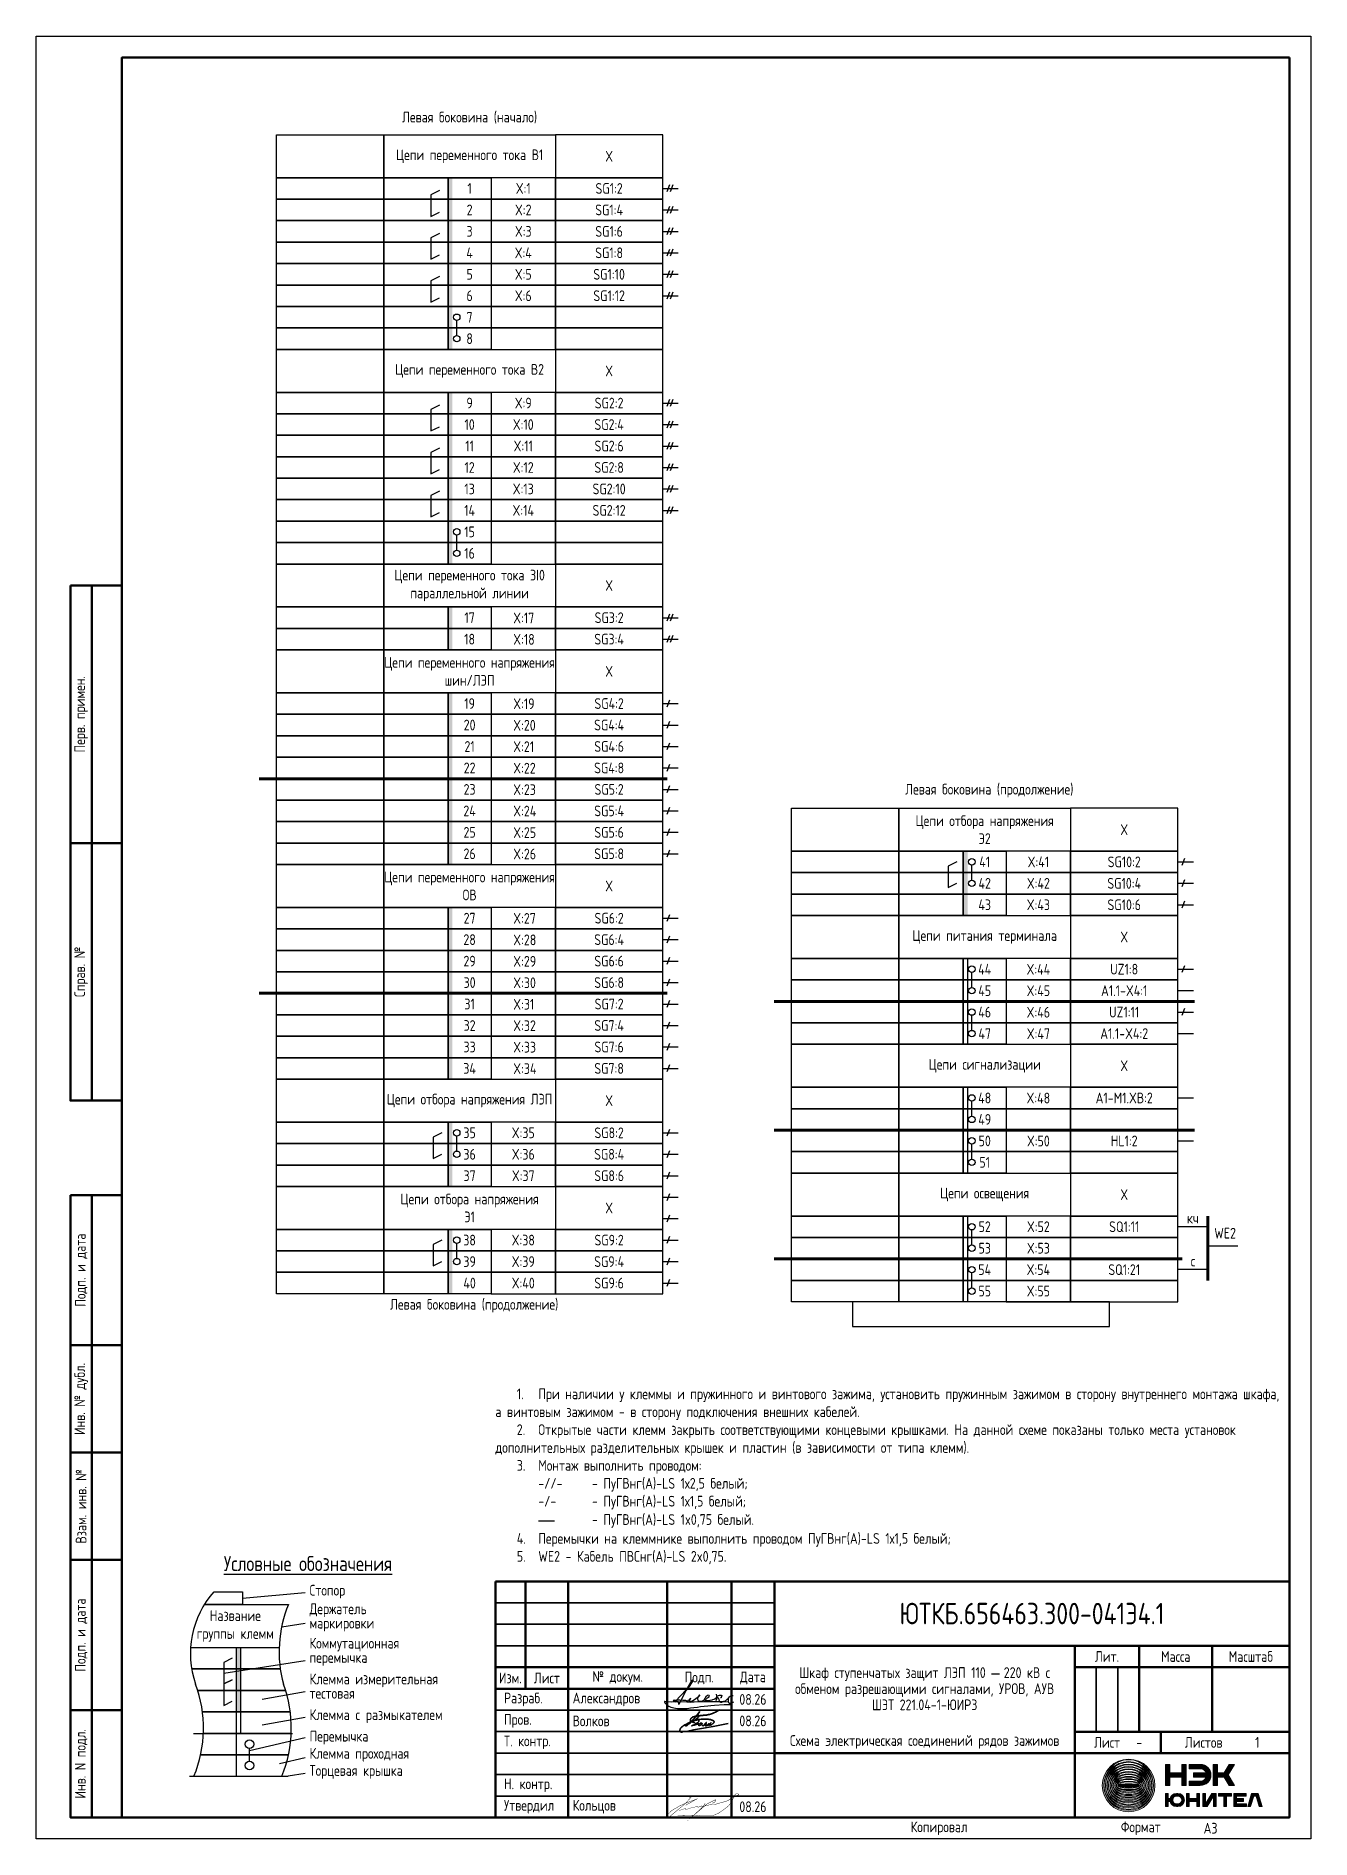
# Model space of a CAD drawing. Header units: millimetres. Extents: x -840 to 1557, y 0 to 584.
# Drawn here: x 1260 to 1557, y -0.1 to 419.9 of the extents above; entities that cross this region are included whole.
import ezdxf

# ---------------------------------------------------------------- set-up
doc = ezdxf.new("R2010")
doc.units = ezdxf.units.MM
doc.layers.add('Подписи', color=7, linetype='Continuous')
doc.styles.add('Gost_type_A', font='GOST_A.TTF')

msp = doc.modelspace()

# ---------------------------------------------------------------- texts
at = {"style": 'Gost_type_A'}
for s, insert, char_height, width, attachment_point in [('Левая боковина (начало)', (1361, 400.88), 2.5, 40, 5), ('Цепи переменного тока В1', (1361, 391.88), 2.5, 40, 5), ('X', (1393.5, 391.88), 2.5, 25, 5), ('SG1:2', (1393.5, 384.38), 2.5, 25, 5), ('SG1:4', (1393.5, 379.38), 2.5, 25, 5), ('SG1:6', (1393.5, 374.38), 2.5, 25, 5), ('SG1:8', (1393.5, 369.38), 2.5, 25, 5), ('SG1:10', (1393.5, 364.38), 2.5, 25, 5), ('SG1:12', (1393.5, 359.38), 2.5, 25, 5), ('Цепи переменного тока В2', (1361, 341.88), 2.5, 40, 5), ('X', (1393.5, 341.88), 2.5, 25, 5), ('SG2:2', (1393.5, 334.38), 2.5, 25, 5), ('SG2:4', (1393.5, 329.38), 2.5, 25, 5), ('SG2:6', (1393.5, 324.38), 2.5, 25, 5), ('SG2:8', (1393.5, 319.38), 2.5, 25, 5), ('SG2:10', (1393.5, 314.38), 2.5, 25, 5), ('SG2:12', (1393.5, 309.38), 2.5, 25, 5), ('Цепи переменного тока 3I0 параллельной линии', (1361, 291.88), 2.5, 40, 5), ('X', (1393.5, 291.88), 2.5, 25, 5), ('SG3:2', (1393.5, 284.38), 2.5, 25, 5), ('SG3:4', (1393.5, 279.38), 2.5, 25, 5), ('Цепи переменного напряжения шин/ЛЭП', (1361, 271.88), 2.5, 40, 5), ('X', (1393.5, 271.88), 2.5, 25, 5), ('SG4:2', (1393.5, 264.38), 2.5, 25, 5), ('SG4:4', (1393.5, 259.38), 2.5, 25, 5), ('SG4:6', (1393.5, 254.38), 2.5, 25, 5), ('SG4:8', (1393.5, 249.38), 2.5, 25, 5), ('SG5:2', (1393.5, 244.38), 2.5, 25, 5), ('Левая боковина (продолжение)', (1482.07, 244.09), 2.5, 90, 5), ('SG5:4', (1393.5, 239.38), 2.5, 25, 5), ('SG5:6', (1393.5, 234.38), 2.5, 25, 5), ('Цепи отбора напряжения \\PЭ2', (1481, 235), 2.5, 40, 5), ('X', (1513.5, 235), 2.5, 25, 5), ('SG5:8', (1393.5, 229.38), 2.5, 25, 5), ('X:41', (1493.5, 227.5), 2.5, 15, 5), ('SG10:2', (1513.5, 227.5), 2.5, 25, 5), ('Цепи переменного напряжения ОВ', (1361, 221.88), 2.5, 40, 5), ('X', (1393.5, 221.88), 2.5, 25, 5), ('X:42', (1493.5, 222.5), 2.5, 15, 5), ('SG10:4', (1513.5, 222.5), 2.5, 25, 5), ('X:43', (1493.5, 217.5), 2.5, 15, 5), ('SG10:6', (1513.5, 217.5), 2.5, 25, 5), ('SG6:2', (1393.5, 214.38), 2.5, 25, 5), ('SG6:4', (1393.5, 209.38), 2.5, 25, 5), ('Цепи питания терминала', (1481, 210), 2.5, 40, 5), ('X', (1513.5, 210), 2.5, 25, 5), ('SG6:6', (1393.5, 204.38), 2.5, 25, 5), ('UZ1:8', (1513.5, 202.5), 2.5, 25, 5), ('SG6:8', (1393.5, 199.38), 2.5, 25, 5), ('A1.1-X4:1', (1513.5, 197.5), 2.5, 25, 5), ('SG7:2', (1393.5, 194.38), 2.5, 25, 5), ('UZ1:11', (1513.5, 192.5), 2.5, 25, 5), ('SG7:4', (1393.5, 189.38), 2.5, 25, 5), ('SG7:6', (1393.5, 184.38), 2.5, 25, 5), ('A1.1-X4:2', (1513.5, 187.5), 2.5, 25, 5), ('SG7:8', (1393.5, 179.38), 2.5, 25, 5), ('Цепи сигнализации', (1481, 180), 2.5, 40, 5), ('X', (1513.5, 180), 2.5, 25, 5), ('Цепи отбора напряжения ЛЭП', (1361, 171.88), 2.5, 40, 5), ('X', (1393.5, 171.88), 2.5, 25, 5), ('A1-М1.XВ:2', (1513.5, 172.5), 2.5, 25, 5), ('X:35', (1373.5, 164.38), 2.5, 15, 5), ('SG8:2', (1393.5, 164.38), 2.5, 25, 5), ('X:36', (1373.5, 159.38), 2.5, 15, 5), ('SG8:4', (1393.5, 159.38), 2.5, 25, 5), ('HL1:2', (1513.5, 162.5), 2.5, 25, 5), ('X:37', (1373.5, 154.38), 2.5, 15, 5), ('SG8:6', (1393.5, 154.38), 2.5, 25, 5), ('Цепи освещения', (1481, 150), 2.5, 40, 5), ('X', (1513.5, 150), 2.5, 25, 5), ('Цепи отбора напряжения \\PЭ1', (1361, 146.88), 2.5, 40, 5), ('X', (1393.5, 146.88), 2.5, 25, 5), ('SQ1:11', (1513.5, 142.5), 2.5, 25, 5), ('кч', (1529.5, 144.5), 2.5, 7, 5), ('X:38', (1373.5, 139.38), 2.5, 15, 5), ('SG9:2', (1393.5, 139.38), 2.5, 25, 5), ('WE2', (1537, 141), 2.5, 7, 5), ('X:39', (1373.5, 134.38), 2.5, 15, 5), ('SG9:4', (1393.5, 134.38), 2.5, 25, 5), ('с', (1529.5, 134.5), 2.5, 7, 5), ('X:40', (1373.5, 129.38), 2.5, 15, 5), ('SG9:6', (1393.5, 129.38), 2.5, 25, 5), ('SQ1:21', (1513.5, 132.5), 2.5, 25, 5), ('Левая боковина (продолжение)', (1362.07, 124.09), 2.5, 90, 5), ('\\pxi2,ql,t4;1.^IПри наличии у клеммы и пружинного и винтового зажима, установить пружинным зажимом в сторону внутреннего монтажа шкафа, а винтовым зажимом - в сторону подключения внешних кабелей.\\P2.^IОткрытые части клемм закрыть соответствующими концевыми крышками. На данной схеме показаны только места установок дополнительных разделительных крышек и пластин (в зависимости от типа клемм).\\P{\\A1;3.^IМонтаж выполнить проводом:\\P\\pi0,l4,q*,t4,9;-//-^I- ПуГВнг(А)-LS 1х2,5 белый;\\P\\pi2.42857,l1.57143,ql,t1.57143,9;-/-  ^I- ПуГВнг(А)-LS 1х1,5 белый; \\P\\pi-5,l9,q*,t9;\\fArial|b0|i0|c0|p34;\\H1.08333x;―^I\\fGOST type A|b0|i0|c204|p34;\\H0.92308x;- ПуГВнг(А)-LS 1x0,75 белый.\\A0;\\fMS Shell Dlg 2|b0|i0|c204|p0;\\H0.70834x;\\P\\pi2,l0,ql,t4;\\A1;\\fGOST type A|b0|i0|c204|p34;\\H1.41176x;4.^IПеремычки на клеммнике выполнить проводом ПуГВнг(А)-LS 1х1,5 белый;\\P5.^IWE2 - Кабель ПВСнг(А)-LS 2x0,75.}', (1367, 63.88), 2.5, 183, 7), ('{\\LУсловные обозначения}', (1323.35, 64.04), 3.5, 75, 5), ('ЮТКБ.656463.300-041Э4.1', (1492, 52.38), 5, 120, 5), ('Название группы клемм', (1306.42, 49.48), 2.5, 20.4592, 5), ('Александров', (1385, 32.38), 2.5, 22, 4), ('08.26', (1427, 32.38), 2.5, 10, 5), ('Волков', (1385, 27.38), 2.5, 22, 4), ('08.26', (1427, 27.38), 2.5, 10, 5), ('Схема электрическая соединений рядов зажимов', (1467, 20.88), 2.5, 70, 8), ('-', (1517, 22.37), 2.5, 10, 5), ('1', (1544.5, 22.37), 2.5, 15, 5), ('Кольцов', (1385, 7.38), 2.5, 22, 4), ('08.26', (1427, 7.38), 2.5, 10, 5), ('A3', (1532, 2.38), 2.5, 20, 4)]:
    msp.add_mtext(s, dxfattribs=dict(at, insert=insert, char_height=char_height, width=width, attachment_point=attachment_point))
at = {"ltscale": 10, "char_height": 2.5, "attachment_point": 5, "style": 'Gost_type_A'}
for s, insert, width in [('1', (1361, 384.38), 10), ('X:1', (1373.5, 384.38), 15), ('2', (1361, 379.38), 10), ('X:2', (1373.5, 379.38), 15), ('3', (1361, 374.38), 10), ('X:3', (1373.5, 374.38), 15), ('4', (1361, 369.38), 10), ('X:4', (1373.5, 369.38), 15), ('5', (1361, 364.38), 10), ('X:5', (1373.5, 364.38), 15), ('6', (1361, 359.38), 10), ('X:6', (1373.5, 359.38), 15), ('7', (1361, 354.38), 10), ('8', (1361, 349.38), 10), ('9', (1361, 334.38), 10), ('X:9', (1373.5, 334.38), 15), ('10', (1361, 329.38), 10), ('X:10', (1373.5, 329.38), 15), ('11', (1361, 324.38), 10), ('X:11', (1373.5, 324.38), 15), ('12', (1361, 319.38), 10), ('X:12', (1373.5, 319.38), 15), ('13', (1361, 314.38), 10), ('X:13', (1373.5, 314.38), 15), ('14', (1361, 309.38), 10), ('X:14', (1373.5, 309.38), 15), ('15', (1361, 304.38), 10), ('16', (1361, 299.38), 10), ('17', (1361, 284.38), 10), ('18', (1361, 279.38), 10), ('19', (1361, 264.38), 10), ('20', (1361, 259.38), 10), ('21', (1361, 254.38), 10), ('22', (1361, 249.38), 10), ('23', (1361, 244.38), 10), ('24', (1361, 239.38), 10), ('25', (1361, 234.38), 10), ('26', (1361, 229.38), 10), ('41', (1481, 227.5), 13), ('42', (1481, 222.5), 13), ('43', (1481, 217.5), 13), ('27', (1361, 214.38), 10), ('28', (1361, 209.38), 10), ('29', (1361, 204.38), 10), ('44', (1481, 202.5), 13), ('X:44', (1493.5, 202.47), 15), ('30', (1361, 199.38), 10), ('45', (1481, 197.5), 13), ('X:45', (1493.5, 197.47), 15), ('31', (1361, 194.38), 10), ('46', (1481, 192.5), 13), ('X:46', (1493.5, 192.47), 15), ('32', (1361, 189.38), 10), ('33', (1361, 184.38), 10), ('47', (1481, 187.5), 13), ('X:47', (1493.5, 187.47), 15), ('34', (1361, 179.38), 10), ('48', (1481, 172.5), 13), ('X:48', (1493.5, 172.47), 15), ('49', (1481, 167.5), 13), ('35', (1361, 164.38), 13), ('36', (1361, 159.38), 13), ('50', (1481, 162.5), 13), ('X:50', (1493.5, 162.47), 15), ('37', (1361, 154.38), 13), ('51', (1481, 157.5), 13), ('52', (1481, 142.5), 13), ('X:52', (1493.5, 142.5), 15), ('38', (1361, 139.38), 13), ('53', (1481, 137.5), 13), ('X:53', (1493.5, 137.5), 15), ('39', (1361, 134.38), 13), ('40', (1361, 129.38), 13), ('54', (1481, 132.5), 13), ('X:54', (1493.5, 132.5), 15), ('55', (1481, 127.5), 13), ('X:55', (1493.5, 127.5), 15)]:
    msp.add_mtext(s, dxfattribs=dict(at, insert=insert, width=width))
at = {"char_height": 2.5, "attachment_point": 1, "style": 'Gost_type_A'}
for s, insert in [('X:17', (1371.17, 285.58)), ('X:18', (1371.17, 280.58)), ('X:19', (1371.17, 265.58)), ('X:20', (1371.17, 260.58)), ('X:21', (1371.17, 255.58)), ('X:22', (1371.17, 250.58)), ('X:23', (1371.17, 245.58)), ('X:24', (1371.17, 240.58)), ('X:25', (1371.17, 235.58)), ('X:26', (1371.17, 230.58)), ('X:27', (1371.17, 215.58)), ('X:28', (1371.17, 210.58)), ('X:29', (1371.17, 205.58)), ('X:30', (1371.17, 200.58)), ('X:31', (1371.17, 195.58)), ('X:32', (1371.17, 190.58)), ('X:33', (1371.17, 185.58)), ('X:34', (1371.17, 180.58))]:
    msp.add_mtext_dynamic_manual_height_columns(s, width=7.2671, gutter_width=12.5, heights=[0], dxfattribs=dict(at, insert=insert))
at = {"char_height": 2.5, "style": 'Gost_type_A'}
for s, insert, width, attachment_point, line_spacing_factor in [('Стопор', (1323.71, 57.48), 44, 4, 0.8), ('Держатель\\Pмаркировки', (1323.71, 51.48), 38.7538, 4, 0.8), ('Коммутационная\\Pперемычка', (1323.71, 43.48), 44, 4, 0.8), ('Клемма измерительная\\Pтестовая', (1323.71, 35.48), 55.1103, 4, 0.8), ('Шкаф ступенчатых защит ЛЭП 110 {\\fArial|b0|i0|c204|p34;– }220 кВ с обменом разрешающими сигналами, УРОВ, АУВ\\PШЭТ 221.04-1-ЮИРЗ ', (1467, 34.88), 68, 5, 0.9), ('Клемма c размыкателем', (1323.71, 28.48), 55.1103, 4, 0.8), ('Перемычка', (1323.71, 23.48), 49.9213, 4, 0.8), ('Клемма проходная', (1323.71, 19.48), 44, 4, 0.8), ('Торцевая крышка', (1323.71, 15.48), 44, 4, 0.8)]:
    msp.add_mtext(s, dxfattribs=dict(at, insert=insert, width=width, attachment_point=attachment_point, line_spacing_factor=line_spacing_factor))

# ---------------------------------------------------------------- blocks, each defined once
blk = doc.blocks.new('Штамп левый верхний')
at = {"lineweight": 50}
for points in [[(-12, 0), (-7, 0), (-7, -60), (-12, -60)], [(-7, 0), (0, 0), (0, -60), (-7, -60)], [(-12, -60), (-7, -60), (-7, -120), (-12, -120)], [(-7, -60), (0, -60), (0, -120), (-7, -120)]]:
    blk.add_lwpolyline(points, close=True, dxfattribs=at)
at = {"char_height": 2.5, "width": 60, "attachment_point": 5, "rotation": 90, "style": 'Gost_type_A'}
for s, insert in [('Перв. примен.', (-9.5, -30)), ('Справ. №', (-9.5, -90))]:
    blk.add_mtext(s, dxfattribs=dict(at, insert=insert))
blk = doc.blocks.new('Штамп левый нижний')
at = {"lineweight": 50}
for points in [[(-12, 145), (-7, 145), (-7, 110), (-12, 110)], [(-7, 145), (0, 145), (0, 110), (-7, 110)], [(-12, 110), (-7, 110), (-7, 85), (-12, 85)], [(-7, 110), (0, 110), (0, 85), (-7, 85)], [(-12, 85), (-7, 85), (-7, 60), (-12, 60)], [(-7, 85), (0, 85), (0, 60), (-7, 60)], [(-12, 60), (-7, 60), (-7, 25), (-12, 25)], [(-7, 60), (0, 60), (0, 25), (-7, 25)], [(-12, 25), (-7, 25), (-7, 0), (-12, 0)], [(-7, 25), (0, 25), (0, 0), (-7, 0)]]:
    blk.add_lwpolyline(points, close=True, dxfattribs=at)
at = {"char_height": 2.5, "attachment_point": 5, "rotation": 90, "style": 'Gost_type_A'}
for s, insert, width in [('Подп. и дата', (-9.5, 127.5), 35), ('Инв. № дубл.', (-9.5, 97.5), 25), ('Взам. инв. №', (-9.5, 72.5), 25), ('Подп. и дата', (-9.5, 42.5), 35), ('Инв. N подл.', (-9.5, 12.5), 25)]:
    blk.add_mtext(s, dxfattribs=dict(at, insert=insert, width=width))
blk = doc.blocks.new('*U16')
at = {"lineweight": 0, "true_color": 0x00cb62}
h = blk.add_hatch(color=112, dxfattribs=at)
h.dxf.hatch_style = 1
edge = h.paths.add_edge_path()
edge.add_spline(control_points=[(-12.47, 6.09), (-15.86, 6.09), (-18.61, 3.34), (-18.61, -0.05)], knot_values=[1, 1, 1, 1, 2, 2, 2, 2], degree=3, periodic=0)
edge.add_spline(control_points=[(-18.61, -0.05), (-18.61, -3.43), (-15.86, -6.19), (-12.47, -6.19)], knot_values=[0, 0, 0, 0, 1, 1, 1, 1], degree=3, periodic=0)
edge.add_spline(control_points=[(-12.47, -6.19), (-9.09, -6.19), (-6.33, -3.43), (-6.33, -0.05)], knot_values=[3, 3, 3, 3, 4, 4, 4, 4], degree=3, periodic=0)
edge.add_spline(control_points=[(-6.33, -0.05), (-6.33, 3.34), (-9.09, 6.09), (-12.47, 6.09)], knot_values=[2, 2, 2, 2, 3, 3, 3, 3], degree=3, periodic=0)
edge = h.paths.add_edge_path(flags=16)
edge.add_spline(control_points=[(-18.23, -0.05), (-18.23, 3.21), (-15.73, 5.95), (-12.47, 5.95)], knot_values=[0, 0, 0, 0, 1, 1, 1, 1], degree=3, periodic=0)
edge.add_spline(control_points=[(-12.47, 5.95), (-9.21, 5.95), (-6.71, 3.21), (-6.71, -0.05)], knot_values=[3, 3, 3, 3, 4, 4, 4, 4], degree=3, periodic=0)
edge.add_spline(control_points=[(-6.71, -0.05), (-6.71, -3.3), (-9.21, -5.83), (-12.47, -5.83)], knot_values=[2, 2, 2, 2, 3, 3, 3, 3], degree=3, periodic=0)
edge.add_spline(control_points=[(-12.47, -5.83), (-15.73, -5.83), (-18.23, -3.3), (-18.23, -0.05)], knot_values=[1, 1, 1, 1, 2, 2, 2, 2], degree=3, periodic=0)
h = blk.add_hatch(color=112, dxfattribs=at)
h.dxf.hatch_style = 1
edge = h.paths.add_edge_path()
edge.add_spline(control_points=[(-12.47, 5.52), (-15.66, 5.52), (-18.25, 3.02), (-18.25, -0.05)], knot_values=[1, 1, 1, 1, 2, 2, 2, 2], degree=3, periodic=0)
edge.add_spline(control_points=[(-18.25, -0.05), (-18.25, -3.11), (-15.66, -5.61), (-12.47, -5.61)], knot_values=[0, 0, 0, 0, 1, 1, 1, 1], degree=3, periodic=0)
edge.add_spline(control_points=[(-12.47, -5.61), (-9.28, -5.61), (-6.69, -3.11), (-6.69, -0.05)], knot_values=[3, 3, 3, 3, 4, 4, 4, 4], degree=3, periodic=0)
edge.add_spline(control_points=[(-6.69, -0.05), (-6.69, 3.02), (-9.28, 5.52), (-12.47, 5.52)], knot_values=[2, 2, 2, 2, 3, 3, 3, 3], degree=3, periodic=0)
edge = h.paths.add_edge_path(flags=16)
edge.add_spline(control_points=[(-17.86, -0.05), (-17.86, 2.9), (-15.53, 5.38), (-12.47, 5.38)], knot_values=[0, 0, 0, 0, 1, 1, 1, 1], degree=3, periodic=0)
edge.add_spline(control_points=[(-12.47, 5.38), (-9.41, 5.38), (-7.08, 2.9), (-7.08, -0.05)], knot_values=[3, 3, 3, 3, 4, 4, 4, 4], degree=3, periodic=0)
edge.add_spline(control_points=[(-7.08, -0.05), (-7.08, -2.99), (-9.41, -5.26), (-12.47, -5.26)], knot_values=[2, 2, 2, 2, 3, 3, 3, 3], degree=3, periodic=0)
edge.add_spline(control_points=[(-12.47, -5.26), (-15.53, -5.26), (-17.86, -2.99), (-17.86, -0.05)], knot_values=[1, 1, 1, 1, 2, 2, 2, 2], degree=3, periodic=0)
h = blk.add_hatch(color=112, dxfattribs=at)
h.dxf.hatch_style = 1
edge = h.paths.add_edge_path()
edge.add_spline(control_points=[(-17.88, -0.05), (-17.88, -2.8), (-15.46, -5.04), (-12.47, -5.04)], knot_values=[0, 0, 0, 0, 1, 1, 1, 1], degree=3, periodic=0)
edge.add_spline(control_points=[(-12.47, -5.04), (-9.49, -5.04), (-7.06, -2.8), (-7.06, -0.05)], knot_values=[3, 3, 3, 3, 4, 4, 4, 4], degree=3, periodic=0)
edge.add_spline(control_points=[(-7.06, -0.05), (-7.06, 2.71), (-9.49, 4.95), (-12.47, 4.95)], knot_values=[2, 2, 2, 2, 3, 3, 3, 3], degree=3, periodic=0)
edge.add_spline(control_points=[(-12.47, 4.95), (-15.46, 4.95), (-17.88, 2.71), (-17.88, -0.05)], knot_values=[1, 1, 1, 1, 2, 2, 2, 2], degree=3, periodic=0)
edge = h.paths.add_edge_path(flags=16)
edge.add_spline(control_points=[(-17.5, -0.05), (-17.5, 2.58), (-15.33, 4.8), (-12.47, 4.8)], knot_values=[0, 0, 0, 0, 1, 1, 1, 1], degree=3, periodic=0)
edge.add_spline(control_points=[(-12.47, 4.8), (-9.61, 4.8), (-7.44, 2.58), (-7.44, -0.05)], knot_values=[3, 3, 3, 3, 4, 4, 4, 4], degree=3, periodic=0)
edge.add_spline(control_points=[(-7.44, -0.05), (-7.44, -2.67), (-9.61, -4.68), (-12.47, -4.68)], knot_values=[2, 2, 2, 2, 3, 3, 3, 3], degree=3, periodic=0)
edge.add_spline(control_points=[(-12.47, -4.68), (-15.33, -4.68), (-17.5, -2.67), (-17.5, -0.05)], knot_values=[1, 1, 1, 1, 2, 2, 2, 2], degree=3, periodic=0)
h = blk.add_hatch(color=112, dxfattribs=at)
h.dxf.hatch_style = 1
edge = h.paths.add_edge_path()
edge.add_spline(control_points=[(-7.44, -0.05), (-7.44, 0.28), (-7.47, 0.6), (-7.54, 0.91)], knot_values=[3, 3, 3, 3, 3.12466, 3.12466, 3.12466, 3.12466], degree=3, periodic=0)
edge.add_spline(control_points=[(-7.54, 0.91), (-8.04, 2.89), (-10.06, 4.37), (-12.47, 4.37)], knot_values=[2, 2, 2, 2, 2.864772, 2.864772, 2.864772, 2.864772], degree=3, periodic=0)
edge.add_spline(control_points=[(-12.47, 4.37), (-14.88, 4.37), (-16.9, 2.89), (-17.4, 0.91)], knot_values=[1.135231, 1.135231, 1.135231, 1.135231, 2, 2, 2, 2], degree=3, periodic=0)
edge.add_spline(control_points=[(-17.4, 0.91), (-17.47, 0.6), (-17.5, 0.28), (-17.5, -0.05)], knot_values=[0.875337, 0.875337, 0.875337, 0.875337, 1, 1, 1, 1], degree=3, periodic=0)
edge.add_spline(control_points=[(-17.5, -0.05), (-17.5, -0.39), (-17.46, -0.73), (-17.39, -1.05)], knot_values=[1, 1, 1, 1, 1.132178, 1.132178, 1.132178, 1.132178], degree=3, periodic=0)
edge.add_spline(control_points=[(-17.39, -1.05), (-16.87, -3), (-14.86, -4.46), (-12.47, -4.46)], knot_values=[0, 0, 0, 0, 0.858028, 0.858028, 0.858028, 0.858028], degree=3, periodic=0)
edge.add_spline(control_points=[(-12.47, -4.46), (-10.08, -4.46), (-8.07, -3), (-7.55, -1.05)], knot_values=[3.141968, 3.141968, 3.141968, 3.141968, 4, 4, 4, 4], degree=3, periodic=0)
edge.add_spline(control_points=[(-7.55, -1.05), (-7.48, -0.73), (-7.44, -0.39), (-7.44, -0.05)], knot_values=[2.867825, 2.867825, 2.867825, 2.867825, 3, 3, 3, 3], degree=3, periodic=0)
edge = h.paths.add_edge_path(flags=16)
edge.add_spline(control_points=[(-17.16, -0.05), (-17.16, 0.24), (-17.12, 0.51), (-17.05, 0.77)], knot_values=[1, 1, 1, 1, 1.132889, 1.132889, 1.132889, 1.132889], degree=3, periodic=0)
edge.add_spline(control_points=[(-17.05, 0.77), (-16.64, 2.71), (-14.81, 4.23), (-12.47, 4.23)], knot_values=[0, 0, 0, 0, 0.878882, 0.878882, 0.878882, 0.878882], degree=3, periodic=0)
edge.add_spline(control_points=[(-12.47, 4.23), (-10.13, 4.23), (-8.3, 2.71), (-7.89, 0.77)], knot_values=[3.121118, 3.121118, 3.121118, 3.121118, 4, 4, 4, 4], degree=3, periodic=0)
edge.add_spline(control_points=[(-7.89, 0.77), (-7.82, 0.51), (-7.78, 0.24), (-7.78, -0.05)], knot_values=[2.867111, 2.867111, 2.867111, 2.867111, 3, 3, 3, 3], degree=3, periodic=0)
edge.add_spline(control_points=[(-7.78, -0.05), (-7.78, -0.34), (-7.82, -0.63), (-7.9, -0.9)], knot_values=[3, 3, 3, 3, 3.139265, 3.139265, 3.139265, 3.139265], degree=3, periodic=0)
edge.add_spline(control_points=[(-7.9, -0.9), (-8.33, -2.78), (-10.15, -4.11), (-12.47, -4.11), (-14.79, -4.11), (-16.61, -2.78), (-17.04, -0.9)], knot_values=[1.128324, 1.128324, 1.128324, 1.128324, 2, 2, 2, 2.871676, 2.871676, 2.871676, 2.871676], degree=3, periodic=0)
edge.add_spline(control_points=[(-17.04, -0.9), (-17.12, -0.63), (-17.16, -0.34), (-17.16, -0.05)], knot_values=[0.860735, 0.860735, 0.860735, 0.860735, 1, 1, 1, 1], degree=3, periodic=0)
edge = h.paths.add_edge_path(flags=0)
edge.add_spline(control_points=[(-16.8, -0.05), (-16.8, 0.19), (-16.76, 0.42), (-16.7, 0.64)], knot_values=[1, 1, 1, 1, 1.129952, 1.129952, 1.129952, 1.129952], degree=3, periodic=0)
edge.add_spline(control_points=[(-16.7, 0.64), (-16.34, 2.32), (-14.64, 3.65), (-12.47, 3.65)], knot_values=[0, 0, 0, 0, 0.883348, 0.883348, 0.883348, 0.883348], degree=3, periodic=0)
edge.add_spline(control_points=[(-12.47, 3.65), (-10.3, 3.65), (-8.6, 2.32), (-8.24, 0.64)], knot_values=[3.11667, 3.11667, 3.11667, 3.11667, 4, 4, 4, 4], degree=3, periodic=0)
edge.add_spline(control_points=[(-8.24, 0.64), (-8.18, 0.42), (-8.14, 0.19), (-8.14, -0.05)], knot_values=[2.870028, 2.870028, 2.870028, 2.870028, 3, 3, 3, 3], degree=3, periodic=0)
edge.add_spline(control_points=[(-8.14, -0.05), (-8.14, -0.29), (-8.18, -0.53), (-8.25, -0.76)], knot_values=[3, 3, 3, 3, 3.135947, 3.135947, 3.135947, 3.135947], degree=3, periodic=0)
edge.add_spline(control_points=[(-8.25, -0.76), (-8.63, -2.39), (-10.32, -3.54), (-12.47, -3.54)], knot_values=[2, 2, 2, 2, 2.876458, 2.876458, 2.876458, 2.876458], degree=3, periodic=0)
edge.add_spline(control_points=[(-12.47, -3.54), (-14.63, -3.54), (-16.31, -2.39), (-16.69, -0.76)], knot_values=[1.12352, 1.12352, 1.12352, 1.12352, 2, 2, 2, 2], degree=3, periodic=0)
edge.add_spline(control_points=[(-16.69, -0.76), (-16.76, -0.53), (-16.8, -0.29), (-16.8, -0.05)], knot_values=[0.864077, 0.864077, 0.864077, 0.864077, 1, 1, 1, 1], degree=3, periodic=0)
edge = h.paths.add_edge_path(flags=0)
edge.add_spline(control_points=[(-16.43, -0.05), (-16.43, 0.14), (-16.41, 0.33), (-16.35, 0.5)], knot_values=[1, 1, 1, 1, 1.126377, 1.126377, 1.126377, 1.126377], degree=3, periodic=0)
edge.add_spline(control_points=[(-16.35, 0.5), (-16.03, 1.93), (-14.48, 3.08), (-12.47, 3.08)], knot_values=[0, 0, 0, 0, 0.888928, 0.888928, 0.888928, 0.888928], degree=3, periodic=0)
edge.add_spline(control_points=[(-12.47, 3.08), (-10.46, 3.08), (-8.91, 1.93), (-8.59, 0.5)], knot_values=[3.111075, 3.111075, 3.111075, 3.111075, 4, 4, 4, 4], degree=3, periodic=0)
edge.add_spline(control_points=[(-8.59, 0.5), (-8.54, 0.33), (-8.51, 0.14), (-8.51, -0.05)], knot_values=[2.87362, 2.87362, 2.87362, 2.87362, 3, 3, 3, 3], degree=3, periodic=0)
edge.add_spline(control_points=[(-8.51, -0.05), (-8.51, -0.24), (-8.54, -0.43), (-8.6, -0.62)], knot_values=[3, 3, 3, 3, 3.131788, 3.131788, 3.131788, 3.131788], degree=3, periodic=0)
edge.add_spline(control_points=[(-8.6, -0.62), (-8.93, -2), (-10.48, -2.96), (-12.47, -2.96)], knot_values=[2, 2, 2, 2, 2.882553, 2.882553, 2.882553, 2.882553], degree=3, periodic=0)
edge.add_spline(control_points=[(-12.47, -2.96), (-14.46, -2.96), (-16.01, -2), (-16.34, -0.62)], knot_values=[1.117444, 1.117444, 1.117444, 1.117444, 2, 2, 2, 2], degree=3, periodic=0)
edge.add_spline(control_points=[(-16.34, -0.62), (-16.4, -0.43), (-16.43, -0.24), (-16.43, -0.05)], knot_values=[0.868215, 0.868215, 0.868215, 0.868215, 1, 1, 1, 1], degree=3, periodic=0)
edge = h.paths.add_edge_path(flags=0)
edge.add_spline(control_points=[(-16, -0.48), (-16.05, -0.34), (-16.07, -0.19), (-16.07, -0.05), (-16.07, 0.1), (-16.05, 0.24), (-16, 0.37)], knot_values=[0.873534, 0.873534, 0.873534, 0.873534, 1, 1, 1, 1.12176, 1.12176, 1.12176, 1.12176], degree=3, periodic=0)
edge.add_spline(control_points=[(-16, 0.37), (-15.73, 1.55), (-14.32, 2.51), (-12.47, 2.51), (-10.63, 2.51), (-9.21, 1.55), (-8.94, 0.37)], knot_values=[3.103684, 3.103684, 3.103684, 3.103684, 3.999991, 3.999991, 3.999991, 4.896306, 4.896306, 4.896306, 4.896306], degree=3, periodic=0)
edge.add_spline(control_points=[(-8.94, 0.37), (-8.89, 0.24), (-8.87, 0.1), (-8.87, -0.05), (-8.87, -0.19), (-8.9, -0.34), (-8.94, -0.48)], knot_values=[2.878251, 2.878251, 2.878251, 2.878251, 3, 3, 3, 3.126453, 3.126453, 3.126453, 3.126453], degree=3, periodic=0)
edge.add_spline(control_points=[(-8.94, -0.48), (-9.23, -1.61), (-10.64, -2.39), (-12.47, -2.39), (-14.3, -2.39), (-15.71, -1.61), (-16, -0.48)], knot_values=[1.109435, 1.109435, 1.109435, 1.109435, 2.000012, 2.000012, 2.000012, 2.890577, 2.890577, 2.890577, 2.890577], degree=3, periodic=0)
edge = h.paths.add_edge_path(flags=0)
edge.add_spline(control_points=[(-15.71, -0.05), (-15.71, 0.06), (-15.69, 0.16), (-15.65, 0.26)], knot_values=[1, 1, 1, 1, 1.121318, 1.121318, 1.121318, 1.121318], degree=3, periodic=0)
edge.add_spline(control_points=[(-15.65, 0.26), (-15.41, 1.17), (-14.14, 1.93), (-12.47, 1.93)], knot_values=[0, 0, 0, 0, 0.9007, 0.9007, 0.9007, 0.9007], degree=3, periodic=0)
edge.add_spline(control_points=[(-12.47, 1.93), (-10.8, 1.93), (-9.53, 1.17), (-9.29, 0.26)], knot_values=[3.099305, 3.099305, 3.099305, 3.099305, 4, 4, 4, 4], degree=3, periodic=0)
edge.add_spline(control_points=[(-9.29, 0.26), (-9.25, 0.16), (-9.23, 0.06), (-9.23, -0.05)], knot_values=[2.878676, 2.878676, 2.878676, 2.878676, 3, 3, 3, 3], degree=3, periodic=0)
edge.add_spline(control_points=[(-9.23, -0.05), (-9.23, -0.16), (-9.25, -0.26), (-9.3, -0.36)], knot_values=[3, 3, 3, 3, 3.126159, 3.126159, 3.126159, 3.126159], degree=3, periodic=0)
edge.add_spline(control_points=[(-9.3, -0.36), (-9.55, -1.23), (-10.81, -1.81), (-12.47, -1.81), (-14.13, -1.81), (-15.4, -1.23), (-15.64, -0.36)], knot_values=[1.105344, 1.105344, 1.105344, 1.105344, 1.999995, 1.999995, 1.999995, 2.89465, 2.89465, 2.89465, 2.89465], degree=3, periodic=0)
edge.add_spline(control_points=[(-15.64, -0.36), (-15.69, -0.26), (-15.71, -0.16), (-15.71, -0.05)], knot_values=[0.873848, 0.873848, 0.873848, 0.873848, 1, 1, 1, 1], degree=3, periodic=0)
edge = h.paths.add_edge_path(flags=0)
edge.add_spline(control_points=[(-15.35, -0.05), (-15.35, 0.03), (-15.33, 0.09), (-15.29, 0.16)], knot_values=[1, 1, 1, 1, 1.112633, 1.112633, 1.112633, 1.112633], degree=3, periodic=0)
edge.add_spline(control_points=[(-15.29, 0.16), (-15.09, 0.79), (-13.95, 1.36), (-12.47, 1.36)], knot_values=[0, 0, 0, 0, 0.904875, 0.904875, 0.904875, 0.904875], degree=3, periodic=0)
edge.add_spline(control_points=[(-12.47, 1.36), (-11, 1.36), (-9.85, 0.79), (-9.65, 0.16)], knot_values=[3.095133, 3.095133, 3.095133, 3.095133, 4, 4, 4, 4], degree=3, periodic=0)
edge.add_spline(control_points=[(-9.65, 0.16), (-9.61, 0.09), (-9.59, 0.03), (-9.59, -0.05)], knot_values=[2.887357, 2.887357, 2.887357, 2.887357, 3, 3, 3, 3], degree=3, periodic=0)
edge.add_spline(control_points=[(-9.59, -0.05), (-9.59, -0.12), (-9.62, -0.19), (-9.65, -0.26)], knot_values=[3, 3, 3, 3, 3.117814, 3.117814, 3.117814, 3.117814], degree=3, periodic=0)
edge.add_spline(control_points=[(-9.65, -0.26), (-9.87, -0.85), (-11.01, -1.24), (-12.47, -1.24)], knot_values=[2, 2, 2, 2, 2.897768, 2.897768, 2.897768, 2.897768], degree=3, periodic=0)
edge.add_spline(control_points=[(-12.47, -1.24), (-13.93, -1.24), (-15.07, -0.85), (-15.29, -0.26)], knot_values=[1.102221, 1.102221, 1.102221, 1.102221, 2, 2, 2, 2], degree=3, periodic=0)
edge.add_spline(control_points=[(-15.29, -0.26), (-15.33, -0.19), (-15.35, -0.12), (-15.35, -0.05)], knot_values=[0.882198, 0.882198, 0.882198, 0.882198, 1, 1, 1, 1], degree=3, periodic=0)
edge = h.paths.add_edge_path(flags=0)
edge.add_spline(control_points=[(-14.98, -0.05), (-14.98, -0.01), (-14.97, 0.02), (-14.94, 0.05)], knot_values=[0.901648, 0.901648, 0.901648, 0.901648, 1, 1, 1, 1], degree=3, periodic=0)
edge.add_spline(control_points=[(-14.94, 0.05), (-14.79, 0.38), (-13.85, 0.78), (-12.47, 0.78)], knot_values=[0, 0, 0, 0, 0.912829, 0.912829, 0.912829, 0.912829], degree=3, periodic=0)
edge.add_spline(control_points=[(-12.47, 0.78), (-11.09, 0.78), (-10.15, 0.38), (-10, 0.05)], knot_values=[3.087219, 3.087219, 3.087219, 3.087219, 4, 4, 4, 4], degree=3, periodic=0)
edge.add_spline(control_points=[(-10, 0.05), (-9.97, 0.02), (-9.96, -0.01), (-9.96, -0.05)], knot_values=[3, 3, 3, 3, 3.098413, 3.098413, 3.098413, 3.098413], degree=3, periodic=0)
edge.add_spline(control_points=[(-9.96, -0.05), (-9.96, -0.08), (-9.97, -0.12), (-10.01, -0.15)], knot_values=[2.896056, 2.896056, 2.896056, 2.896056, 3, 3, 3, 3], degree=3, periodic=0)
edge.add_spline(control_points=[(-10.01, -0.15), (-10.17, -0.45), (-11.1, -0.67), (-12.47, -0.67)], knot_values=[2, 2, 2, 2, 2.903474, 2.903474, 2.903474, 2.903474], degree=3, periodic=0)
edge.add_spline(control_points=[(-12.47, -0.67), (-13.84, -0.67), (-14.77, -0.45), (-14.93, -0.15)], knot_values=[1.096469, 1.096469, 1.096469, 1.096469, 2, 2, 2, 2], degree=3, periodic=0)
edge.add_spline(control_points=[(-14.93, -0.15), (-14.97, -0.12), (-14.98, -0.08), (-14.98, -0.05)], knot_values=[1, 1, 1, 1, 1.103878, 1.103878, 1.103878, 1.103878], degree=3, periodic=0)
edge = h.paths.add_edge_path(flags=0)
edge.add_spline(control_points=[(-14.59, -0.05), (-14.59, 0.05), (-13.26, 0.06), (-12.47, 0.06)], knot_values=[1, 1, 1, 1, 2, 2, 2, 2], degree=3, periodic=0)
edge.add_spline(control_points=[(-12.47, 0.06), (-11.68, 0.06), (-10.35, 0.05), (-10.35, -0.05)], knot_values=[2, 2, 2, 2, 3, 3, 3, 3], degree=3, periodic=0)
edge.add_spline(control_points=[(-10.35, -0.05), (-10.35, -0.14), (-11.68, -0.15), (-12.47, -0.15)], knot_values=[3, 3, 3, 3, 4, 4, 4, 4], degree=3, periodic=0)
edge.add_spline(control_points=[(-12.47, -0.15), (-13.26, -0.15), (-14.59, -0.14), (-14.59, -0.05)], knot_values=[0, 0, 0, 0, 1, 1, 1, 1], degree=3, periodic=0)
at = {"lineweight": 0, "true_color": 0x141414}
h = blk.add_hatch(color=250, dxfattribs=at)
h.dxf.hatch_style = 1
h.paths.add_polyline_path([(0.97, 4.86), (-0.05, 4.86), (-0.05, 2.91), (-2.86, 2.91), (-2.86, 4.86), (-3.88, 4.86), (-3.88, -0.05), (-2.86, -0.05), (-2.86, 1.9), (-0.05, 1.9), (-0.05, -0.05), (0.97, -0.05)])
h = blk.add_hatch(color=250, dxfattribs=at)
h.dxf.hatch_style = 1
edge = h.paths.add_edge_path()
edge.add_spline(control_points=[(6.69, 2.41), (6.69, 3.76), (5.59, 4.86), (4.23, 4.86), (4.23, 4.86), (3.59, 4.86), (2.94, 4.86)], knot_values=[0, 0, 0, 0, 1, 1, 1, 1.5, 1.5, 1.5, 1.5], degree=3, periodic=0)
edge.add_spline(control_points=[(2.94, 4.86), (2.29, 4.86), (1.65, 4.86), (1.65, 4.86), (1.65, 4.86), (1.65, 4.61), (1.65, 4.36)], knot_values=[1.5, 1.5, 1.5, 1.5, 2, 2, 2, 2.5, 2.5, 2.5, 2.5], degree=3, periodic=0)
edge.add_spline(control_points=[(1.65, 4.36), (1.65, 4.11), (1.65, 3.85), (1.65, 3.85), (1.65, 3.85), (4.23, 3.85), (4.23, 3.85)], knot_values=[2.5, 2.5, 2.5, 2.5, 3, 3, 3, 4, 4, 4, 4], degree=3, periodic=0)
edge.add_spline(control_points=[(4.23, 3.85), (4.83, 3.85), (5.36, 3.49), (5.58, 2.94), (5.58, 2.94), (5.58, 2.93), (5.58, 2.92)], knot_values=[4, 4, 4, 4, 5, 5, 5, 5.5, 5.5, 5.5, 5.5], degree=3, periodic=0)
edge.add_spline(control_points=[(5.58, 2.92), (5.59, 2.91), (5.59, 2.9), (5.59, 2.9), (5.59, 2.9), (4.85, 2.9), (4.11, 2.9)], knot_values=[5.5, 5.5, 5.5, 5.5, 6, 6, 6, 6.5, 6.5, 6.5, 6.5], degree=3, periodic=0)
edge.add_spline(control_points=[(4.11, 2.9), (3.37, 2.9), (2.62, 2.9), (2.62, 2.9), (2.62, 2.9), (2.62, 2.66), (2.62, 2.41)], knot_values=[6.5, 6.5, 6.5, 6.5, 7, 7, 7, 7.5, 7.5, 7.5, 7.5], degree=3, periodic=0)
edge.add_spline(control_points=[(2.62, 2.41), (2.62, 2.16), (2.62, 1.92), (2.62, 1.92), (2.62, 1.92), (3.37, 1.92), (4.11, 1.92)], knot_values=[7.5, 7.5, 7.5, 7.5, 8, 8, 8, 8.5, 8.5, 8.5, 8.5], degree=3, periodic=0)
edge.add_spline(control_points=[(4.11, 1.92), (4.85, 1.92), (5.59, 1.92), (5.59, 1.92), (5.59, 1.92), (5.58, 1.88), (5.58, 1.88)], knot_values=[8.5, 8.5, 8.5, 8.5, 9, 9, 9, 10, 10, 10, 10], degree=3, periodic=0)
edge.add_spline(control_points=[(5.58, 1.88), (5.36, 1.32), (4.83, 0.97), (4.23, 0.97), (4.23, 0.97), (3.59, 0.97), (2.94, 0.97)], knot_values=[10, 10, 10, 10, 11, 11, 11, 11.5, 11.5, 11.5, 11.5], degree=3, periodic=0)
edge.add_spline(control_points=[(2.94, 0.97), (2.29, 0.97), (1.65, 0.97), (1.65, 0.97), (1.65, 0.97), (1.65, 0.71), (1.65, 0.46)], knot_values=[11.5, 11.5, 11.5, 11.5, 12, 12, 12, 12.5, 12.5, 12.5, 12.5], degree=3, periodic=0)
edge.add_spline(control_points=[(1.65, 0.46), (1.65, 0.21), (1.65, -0.05), (1.65, -0.05), (1.65, -0.05), (4.23, -0.05), (4.23, -0.05)], knot_values=[12.5, 12.5, 12.5, 12.5, 13, 13, 13, 14, 14, 14, 14], degree=3, periodic=0)
edge.add_spline(control_points=[(4.23, -0.05), (5.59, -0.05), (6.69, 1.06), (6.69, 2.41)], knot_values=[14, 14, 14, 14, 15, 15, 15, 15], degree=3, periodic=0)
h = blk.add_hatch(color=250, dxfattribs=at)
h.dxf.hatch_style = 1
h.paths.add_polyline_path([(10.7, 2.41), (12.21, 4.86), (10.96, 4.86), (9.77, 2.91), (8.25, 2.91), (8.25, 4.86), (7.24, 4.86), (7.24, -0.05), (8.25, -0.05), (8.25, 1.9), (9.77, 1.9), (10.96, -0.05), (12.21, -0.05)])
at = {"lineweight": 0, "true_color": 0x00cb62}
h = blk.add_hatch(color=112, dxfattribs=at)
h.dxf.hatch_style = 1
edge = h.paths.add_edge_path()
edge.add_spline(control_points=[(-16.7, 0.64), (-16.34, 2.32), (-14.64, 3.65), (-12.47, 3.65)], knot_values=[0, 0, 0, 0, 0.883348, 0.883348, 0.883348, 0.883348], degree=3, periodic=0)
edge.add_spline(control_points=[(-12.47, 3.65), (-10.3, 3.65), (-8.6, 2.32), (-8.24, 0.64)], knot_values=[3.11667, 3.11667, 3.11667, 3.11667, 4, 4, 4, 4], degree=3, periodic=0)
edge.add_spline(control_points=[(-8.24, 0.64), (-8.18, 0.42), (-8.14, 0.19), (-8.14, -0.05)], knot_values=[2.870028, 2.870028, 2.870028, 2.870028, 3, 3, 3, 3], degree=3, periodic=0)
edge.add_spline(control_points=[(-8.14, -0.05), (-8.14, -0.29), (-8.18, -0.53), (-8.25, -0.76)], knot_values=[3, 3, 3, 3, 3.135947, 3.135947, 3.135947, 3.135947], degree=3, periodic=0)
edge.add_spline(control_points=[(-8.25, -0.76), (-8.63, -2.39), (-10.32, -3.54), (-12.47, -3.54)], knot_values=[2, 2, 2, 2, 2.876458, 2.876458, 2.876458, 2.876458], degree=3, periodic=0)
edge.add_spline(control_points=[(-12.47, -3.54), (-13.87, -3.54), (-15.07, -3.05), (-15.84, -2.27)], knot_values=[1.431996, 1.431996, 1.431996, 1.431996, 2, 2, 2, 2], degree=3, periodic=0)
edge.add_line((-15.84, -2.27), (-16.12, -2.46))
edge.add_spline(control_points=[(-16.12, -2.46), (-15.26, -3.33), (-13.94, -3.89), (-12.47, -3.89)], knot_values=[0, 0, 0, 0, 0.570003, 0.570003, 0.570003, 0.570003], degree=3, periodic=0)
edge.add_spline(control_points=[(-12.47, -3.89), (-10.25, -3.89), (-8.38, -2.61), (-7.9, -0.9)], knot_values=[3.139265, 3.139265, 3.139265, 3.139265, 4, 4, 4, 4], degree=3, periodic=0)
edge.add_spline(control_points=[(-7.9, -0.9), (-7.84, -0.63), (-7.8, -0.34), (-7.8, -0.05), (-7.8, 0.23), (-7.83, 0.51), (-7.89, 0.77)], knot_values=[2.871676, 2.871676, 2.871676, 2.871676, 3, 3, 3, 3.121118, 3.121118, 3.121118, 3.121118], degree=3, periodic=0)
edge.add_spline(control_points=[(-7.89, 0.77), (-8.35, 2.5), (-10.23, 3.8), (-12.47, 3.8)], knot_values=[2, 2, 2, 2, 2.867111, 2.867111, 2.867111, 2.867111], degree=3, periodic=0)
edge.add_spline(control_points=[(-12.47, 3.8), (-14.71, 3.8), (-16.59, 2.5), (-17.05, 0.77)], knot_values=[1.132889, 1.132889, 1.132889, 1.132889, 2, 2, 2, 2], degree=3, periodic=0)
edge.add_spline(control_points=[(-17.05, 0.77), (-17.11, 0.51), (-17.14, 0.23), (-17.14, -0.05), (-17.14, -0.34), (-17.1, -0.63), (-17.04, -0.9)], knot_values=[0.878882, 0.878882, 0.878882, 0.878882, 1, 1, 1, 1.128324, 1.128324, 1.128324, 1.128324], degree=3, periodic=0)
edge.add_spline(control_points=[(-17.04, -0.9), (-16.88, -1.48), (-16.56, -2.01), (-16.12, -2.46)], knot_values=[0.570003, 0.570003, 0.570003, 0.570003, 0.860735, 0.860735, 0.860735, 0.860735], degree=3, periodic=0)
edge.add_line((-16.12, -2.46), (-15.84, -2.27))
edge.add_spline(control_points=[(-15.84, -2.27), (-16.26, -1.85), (-16.56, -1.33), (-16.69, -0.76)], knot_values=[1.12352, 1.12352, 1.12352, 1.12352, 1.431996, 1.431996, 1.431996, 1.431996], degree=3, periodic=0)
edge.add_spline(control_points=[(-16.69, -0.76), (-16.76, -0.53), (-16.8, -0.29), (-16.8, -0.05)], knot_values=[0.864077, 0.864077, 0.864077, 0.864077, 1, 1, 1, 1], degree=3, periodic=0)
edge.add_spline(control_points=[(-16.8, -0.05), (-16.8, 0.19), (-16.76, 0.42), (-16.7, 0.64)], knot_values=[1, 1, 1, 1, 1.129952, 1.129952, 1.129952, 1.129952], degree=3, periodic=0)
h = blk.add_hatch(color=112, dxfattribs=at)
h.dxf.hatch_style = 1
edge = h.paths.add_edge_path()
edge.add_spline(control_points=[(-16.78, -0.05), (-16.78, -0.29), (-16.75, -0.53), (-16.69, -0.76)], knot_values=[1, 1, 1, 1, 1.12352, 1.12352, 1.12352, 1.12352], degree=3, periodic=0)
edge.add_spline(control_points=[(-16.69, -0.76), (-16.26, -2.22), (-14.53, -3.32), (-12.47, -3.32)], knot_values=[0, 0, 0, 0, 0.864077, 0.864077, 0.864077, 0.864077], degree=3, periodic=0)
edge.add_spline(control_points=[(-12.47, -3.32), (-10.41, -3.32), (-8.68, -2.22), (-8.25, -0.76)], knot_values=[3.135947, 3.135947, 3.135947, 3.135947, 4, 4, 4, 4], degree=3, periodic=0)
edge.add_spline(control_points=[(-8.25, -0.76), (-8.19, -0.53), (-8.17, -0.29), (-8.17, -0.05)], knot_values=[2.876458, 2.876458, 2.876458, 2.876458, 3, 3, 3, 3], degree=3, periodic=0)
edge.add_spline(control_points=[(-8.17, -0.05), (-8.17, 0.19), (-8.19, 0.42), (-8.24, 0.64)], knot_values=[3, 3, 3, 3, 3.11667, 3.11667, 3.11667, 3.11667], degree=3, periodic=0)
edge.add_spline(control_points=[(-8.24, 0.64), (-8.66, 2.11), (-10.39, 3.22), (-12.47, 3.22)], knot_values=[2, 2, 2, 2, 2.870028, 2.870028, 2.870028, 2.870028], degree=3, periodic=0)
edge.add_spline(control_points=[(-12.47, 3.22), (-14.55, 3.22), (-16.28, 2.11), (-16.7, 0.64)], knot_values=[1.129952, 1.129952, 1.129952, 1.129952, 2, 2, 2, 2], degree=3, periodic=0)
edge.add_spline(control_points=[(-16.7, 0.64), (-16.75, 0.42), (-16.78, 0.19), (-16.78, -0.05)], knot_values=[0.883348, 0.883348, 0.883348, 0.883348, 1, 1, 1, 1], degree=3, periodic=0)
edge = h.paths.add_edge_path(flags=16)
edge.add_spline(control_points=[(-16.43, -0.05), (-16.43, 0.14), (-16.41, 0.33), (-16.35, 0.5)], knot_values=[1, 1, 1, 1, 1.126377, 1.126377, 1.126377, 1.126377], degree=3, periodic=0)
edge.add_spline(control_points=[(-16.35, 0.5), (-16.03, 1.93), (-14.48, 3.08), (-12.47, 3.08)], knot_values=[0, 0, 0, 0, 0.888928, 0.888928, 0.888928, 0.888928], degree=3, periodic=0)
edge.add_spline(control_points=[(-12.47, 3.08), (-10.46, 3.08), (-8.91, 1.93), (-8.59, 0.5)], knot_values=[3.111075, 3.111075, 3.111075, 3.111075, 4, 4, 4, 4], degree=3, periodic=0)
edge.add_spline(control_points=[(-8.59, 0.5), (-8.54, 0.33), (-8.51, 0.14), (-8.51, -0.05)], knot_values=[2.87362, 2.87362, 2.87362, 2.87362, 3, 3, 3, 3], degree=3, periodic=0)
edge.add_spline(control_points=[(-8.51, -0.05), (-8.51, -0.24), (-8.54, -0.43), (-8.6, -0.62)], knot_values=[3, 3, 3, 3, 3.131788, 3.131788, 3.131788, 3.131788], degree=3, periodic=0)
edge.add_spline(control_points=[(-8.6, -0.62), (-8.93, -2), (-10.48, -2.96), (-12.47, -2.96)], knot_values=[2, 2, 2, 2, 2.882553, 2.882553, 2.882553, 2.882553], degree=3, periodic=0)
edge.add_spline(control_points=[(-12.47, -2.96), (-14.46, -2.96), (-16.01, -2), (-16.34, -0.62)], knot_values=[1.117444, 1.117444, 1.117444, 1.117444, 2, 2, 2, 2], degree=3, periodic=0)
edge.add_spline(control_points=[(-16.34, -0.62), (-16.4, -0.43), (-16.43, -0.24), (-16.43, -0.05)], knot_values=[0.868215, 0.868215, 0.868215, 0.868215, 1, 1, 1, 1], degree=3, periodic=0)
edge = h.paths.add_edge_path(flags=0)
edge.add_spline(control_points=[(-16, -0.48), (-16.05, -0.34), (-16.07, -0.19), (-16.07, -0.05), (-16.07, 0.1), (-16.05, 0.24), (-16, 0.37)], knot_values=[0.873534, 0.873534, 0.873534, 0.873534, 1, 1, 1, 1.12176, 1.12176, 1.12176, 1.12176], degree=3, periodic=0)
edge.add_spline(control_points=[(-16, 0.37), (-15.73, 1.55), (-14.32, 2.51), (-12.47, 2.51), (-10.63, 2.51), (-9.21, 1.55), (-8.94, 0.37)], knot_values=[3.103684, 3.103684, 3.103684, 3.103684, 3.999991, 3.999991, 3.999991, 4.896306, 4.896306, 4.896306, 4.896306], degree=3, periodic=0)
edge.add_spline(control_points=[(-8.94, 0.37), (-8.89, 0.24), (-8.87, 0.1), (-8.87, -0.05), (-8.87, -0.19), (-8.9, -0.34), (-8.94, -0.48)], knot_values=[2.878251, 2.878251, 2.878251, 2.878251, 3, 3, 3, 3.126453, 3.126453, 3.126453, 3.126453], degree=3, periodic=0)
edge.add_spline(control_points=[(-8.94, -0.48), (-9.23, -1.61), (-10.64, -2.39), (-12.47, -2.39), (-14.3, -2.39), (-15.71, -1.61), (-16, -0.48)], knot_values=[1.109435, 1.109435, 1.109435, 1.109435, 2.000012, 2.000012, 2.000012, 2.890577, 2.890577, 2.890577, 2.890577], degree=3, periodic=0)
edge = h.paths.add_edge_path(flags=0)
edge.add_spline(control_points=[(-15.71, -0.05), (-15.71, 0.06), (-15.69, 0.16), (-15.65, 0.26)], knot_values=[1, 1, 1, 1, 1.121318, 1.121318, 1.121318, 1.121318], degree=3, periodic=0)
edge.add_spline(control_points=[(-15.65, 0.26), (-15.41, 1.17), (-14.14, 1.93), (-12.47, 1.93)], knot_values=[0, 0, 0, 0, 0.9007, 0.9007, 0.9007, 0.9007], degree=3, periodic=0)
edge.add_spline(control_points=[(-12.47, 1.93), (-10.8, 1.93), (-9.53, 1.17), (-9.29, 0.26)], knot_values=[3.099305, 3.099305, 3.099305, 3.099305, 4, 4, 4, 4], degree=3, periodic=0)
edge.add_spline(control_points=[(-9.29, 0.26), (-9.25, 0.16), (-9.23, 0.06), (-9.23, -0.05)], knot_values=[2.878676, 2.878676, 2.878676, 2.878676, 3, 3, 3, 3], degree=3, periodic=0)
edge.add_spline(control_points=[(-9.23, -0.05), (-9.23, -0.16), (-9.25, -0.26), (-9.3, -0.36)], knot_values=[3, 3, 3, 3, 3.126159, 3.126159, 3.126159, 3.126159], degree=3, periodic=0)
edge.add_spline(control_points=[(-9.3, -0.36), (-9.55, -1.23), (-10.81, -1.81), (-12.47, -1.81), (-14.13, -1.81), (-15.4, -1.23), (-15.64, -0.36)], knot_values=[1.105344, 1.105344, 1.105344, 1.105344, 1.999995, 1.999995, 1.999995, 2.89465, 2.89465, 2.89465, 2.89465], degree=3, periodic=0)
edge.add_spline(control_points=[(-15.64, -0.36), (-15.69, -0.26), (-15.71, -0.16), (-15.71, -0.05)], knot_values=[0.873848, 0.873848, 0.873848, 0.873848, 1, 1, 1, 1], degree=3, periodic=0)
edge = h.paths.add_edge_path(flags=0)
edge.add_spline(control_points=[(-15.29, 0.16), (-15.09, 0.79), (-13.95, 1.36), (-12.47, 1.36)], knot_values=[0, 0, 0, 0, 0.904875, 0.904875, 0.904875, 0.904875], degree=3, periodic=0)
edge.add_spline(control_points=[(-12.47, 1.36), (-11, 1.36), (-9.85, 0.79), (-9.65, 0.16)], knot_values=[3.095133, 3.095133, 3.095133, 3.095133, 4, 4, 4, 4], degree=3, periodic=0)
edge.add_spline(control_points=[(-9.65, 0.16), (-9.61, 0.09), (-9.59, 0.03), (-9.59, -0.05)], knot_values=[2.887357, 2.887357, 2.887357, 2.887357, 3, 3, 3, 3], degree=3, periodic=0)
edge.add_spline(control_points=[(-9.65, -0.26), (-9.62, -0.19), (-9.59, -0.12), (-9.59, -0.05)], knot_values=[3, 3, 3, 3, 3.117814, 3.117814, 3.117814, 3.117814], degree=3, periodic=0)
edge.add_spline(control_points=[(-9.65, -0.26), (-9.87, -0.85), (-11.01, -1.24), (-12.47, -1.24)], knot_values=[2, 2, 2, 2, 2.897768, 2.897768, 2.897768, 2.897768], degree=3, periodic=0)
edge.add_spline(control_points=[(-12.47, -1.24), (-13.93, -1.24), (-15.07, -0.85), (-15.29, -0.26)], knot_values=[1.102221, 1.102221, 1.102221, 1.102221, 2, 2, 2, 2], degree=3, periodic=0)
edge.add_spline(control_points=[(-15.35, -0.05), (-15.35, -0.12), (-15.33, -0.19), (-15.29, -0.26)], knot_values=[0.882198, 0.882198, 0.882198, 0.882198, 1, 1, 1, 1], degree=3, periodic=0)
edge.add_spline(control_points=[(-15.35, -0.05), (-15.35, 0.03), (-15.33, 0.09), (-15.29, 0.16)], knot_values=[1, 1, 1, 1, 1.112633, 1.112633, 1.112633, 1.112633], degree=3, periodic=0)
edge = h.paths.add_edge_path(flags=0)
edge.add_spline(control_points=[(-12.47, 0.35), (-13.32, 0.35), (-14.68, 0.31), (-14.94, 0.05)], knot_values=[0, 0, 0, 0, 0.901648, 0.901648, 0.901648, 0.901648], degree=3, periodic=0)
edge.add_spline(control_points=[(-14.94, 0.05), (-14.79, 0.38), (-13.85, 0.78), (-12.47, 0.78)], knot_values=[0, 0, 0, 0, 0.912829, 0.912829, 0.912829, 0.912829], degree=3, periodic=0)
edge.add_spline(control_points=[(-12.47, 0.78), (-11.09, 0.78), (-10.15, 0.38), (-10, 0.05)], knot_values=[3.087219, 3.087219, 3.087219, 3.087219, 4, 4, 4, 4], degree=3, periodic=0)
edge.add_spline(control_points=[(-10, 0.05), (-9.97, 0.02), (-9.96, -0.01), (-9.96, -0.05)], knot_values=[3, 3, 3, 3, 3.098413, 3.098413, 3.098413, 3.098413], degree=3, periodic=0)
edge.add_spline(control_points=[(-9.96, -0.05), (-9.96, -0.08), (-9.97, -0.12), (-10.01, -0.15)], knot_values=[2.896056, 2.896056, 2.896056, 2.896056, 3, 3, 3, 3], degree=3, periodic=0)
edge.add_spline(control_points=[(-12.47, -0.45), (-11.63, -0.45), (-10.28, -0.4), (-10.01, -0.15)], knot_values=[2, 2, 2, 2, 2.896056, 2.896056, 2.896056, 2.896056], degree=3, periodic=0)
edge.add_spline(control_points=[(-10.01, -0.15), (-10.17, -0.45), (-11.1, -0.67), (-12.47, -0.67)], knot_values=[2, 2, 2, 2, 2.903474, 2.903474, 2.903474, 2.903474], degree=3, periodic=0)
edge.add_spline(control_points=[(-12.47, -0.67), (-13.84, -0.67), (-14.77, -0.45), (-14.93, -0.15)], knot_values=[1.096469, 1.096469, 1.096469, 1.096469, 2, 2, 2, 2], degree=3, periodic=0)
edge.add_spline(control_points=[(-14.93, -0.15), (-14.97, -0.12), (-14.98, -0.08), (-14.98, -0.05)], knot_values=[1, 1, 1, 1, 1.103878, 1.103878, 1.103878, 1.103878], degree=3, periodic=0)
edge.add_spline(control_points=[(-14.98, -0.05), (-14.98, -0.01), (-14.97, 0.02), (-14.94, 0.05)], knot_values=[0.901648, 0.901648, 0.901648, 0.901648, 1, 1, 1, 1], degree=3, periodic=0)
edge = h.paths.add_edge_path(flags=0)
edge.add_spline(control_points=[(-14.59, -0.05), (-14.59, 0.05), (-13.26, 0.06), (-12.47, 0.06)], knot_values=[1, 1, 1, 1, 2, 2, 2, 2], degree=3, periodic=0)
edge.add_spline(control_points=[(-12.47, 0.06), (-11.68, 0.06), (-10.35, 0.05), (-10.35, -0.05)], knot_values=[2, 2, 2, 2, 3, 3, 3, 3], degree=3, periodic=0)
edge.add_spline(control_points=[(-10.35, -0.05), (-10.35, -0.14), (-11.68, -0.15), (-12.47, -0.15)], knot_values=[3, 3, 3, 3, 4, 4, 4, 4], degree=3, periodic=0)
edge.add_spline(control_points=[(-12.47, -0.15), (-13.26, -0.15), (-14.59, -0.14), (-14.59, -0.05)], knot_values=[0, 0, 0, 0, 1, 1, 1, 1], degree=3, periodic=0)
h = blk.add_hatch(color=112, dxfattribs=at)
h.dxf.hatch_style = 1
edge = h.paths.add_edge_path()
edge.add_spline(control_points=[(-16.35, 0.5), (-16.39, 0.32), (-16.41, 0.14), (-16.41, -0.05)], knot_values=[0.888928, 0.888928, 0.888928, 0.888928, 1, 1, 1, 1], degree=3, periodic=0)
edge.add_spline(control_points=[(-16.41, -0.05), (-16.41, -0.24), (-16.39, -0.43), (-16.34, -0.62)], knot_values=[1, 1, 1, 1, 1.117444, 1.117444, 1.117444, 1.117444], degree=3, periodic=0)
edge.add_spline(control_points=[(-16.34, -0.62), (-15.96, -1.83), (-14.37, -2.74), (-12.47, -2.74)], knot_values=[0, 0, 0, 0, 0.868215, 0.868215, 0.868215, 0.868215], degree=3, periodic=0)
edge.add_spline(control_points=[(-12.47, -2.74), (-10.57, -2.74), (-8.98, -1.83), (-8.6, -0.62)], knot_values=[3.131788, 3.131788, 3.131788, 3.131788, 4, 4, 4, 4], degree=3, periodic=0)
edge.add_spline(control_points=[(-8.6, -0.62), (-8.55, -0.43), (-8.53, -0.24), (-8.53, -0.05)], knot_values=[2.882553, 2.882553, 2.882553, 2.882553, 3, 3, 3, 3], degree=3, periodic=0)
edge.add_spline(control_points=[(-8.53, -0.05), (-8.53, 0.14), (-8.55, 0.32), (-8.59, 0.5)], knot_values=[3, 3, 3, 3, 3.111075, 3.111075, 3.111075, 3.111075], degree=3, periodic=0)
edge.add_spline(control_points=[(-8.59, 0.5), (-8.96, 1.73), (-10.56, 2.65), (-12.47, 2.65)], knot_values=[2, 2, 2, 2, 2.87362, 2.87362, 2.87362, 2.87362], degree=3, periodic=0)
edge.add_spline(control_points=[(-12.47, 2.65), (-14.38, 2.65), (-15.98, 1.73), (-16.35, 0.5)], knot_values=[1.126377, 1.126377, 1.126377, 1.126377, 2, 2, 2, 2], degree=3, periodic=0)
edge = h.paths.add_edge_path(flags=16)
edge.add_spline(control_points=[(-16, 0.37), (-15.73, 1.55), (-14.32, 2.51), (-12.47, 2.51), (-10.63, 2.51), (-9.21, 1.55), (-8.94, 0.37)], knot_values=[3.103684, 3.103684, 3.103684, 3.103684, 3.999991, 3.999991, 3.999991, 4.896306, 4.896306, 4.896306, 4.896306], degree=3, periodic=0)
edge.add_spline(control_points=[(-8.94, 0.37), (-8.89, 0.24), (-8.87, 0.1), (-8.87, -0.05), (-8.87, -0.19), (-8.9, -0.34), (-8.94, -0.48)], knot_values=[2.878251, 2.878251, 2.878251, 2.878251, 3, 3, 3, 3.126453, 3.126453, 3.126453, 3.126453], degree=3, periodic=0)
edge.add_spline(control_points=[(-8.94, -0.48), (-9.23, -1.61), (-10.64, -2.39), (-12.47, -2.39), (-14.3, -2.39), (-15.71, -1.61), (-16, -0.48)], knot_values=[1.109435, 1.109435, 1.109435, 1.109435, 2.000012, 2.000012, 2.000012, 2.890577, 2.890577, 2.890577, 2.890577], degree=3, periodic=0)
edge.add_spline(control_points=[(-16, -0.48), (-16.05, -0.34), (-16.07, -0.19), (-16.07, -0.05), (-16.07, 0.1), (-16.05, 0.24), (-16, 0.37)], knot_values=[0.873534, 0.873534, 0.873534, 0.873534, 1, 1, 1, 1.12176, 1.12176, 1.12176, 1.12176], degree=3, periodic=0)
edge = h.paths.add_edge_path(flags=0)
edge.add_spline(control_points=[(-15.65, 0.26), (-15.41, 1.17), (-14.14, 1.93), (-12.47, 1.93)], knot_values=[0, 0, 0, 0, 0.9007, 0.9007, 0.9007, 0.9007], degree=3, periodic=0)
edge.add_spline(control_points=[(-12.47, 1.93), (-10.8, 1.93), (-9.53, 1.17), (-9.29, 0.26)], knot_values=[3.099305, 3.099305, 3.099305, 3.099305, 4, 4, 4, 4], degree=3, periodic=0)
edge.add_spline(control_points=[(-9.29, 0.26), (-9.25, 0.16), (-9.23, 0.06), (-9.23, -0.05)], knot_values=[2.878676, 2.878676, 2.878676, 2.878676, 3, 3, 3, 3], degree=3, periodic=0)
edge.add_spline(control_points=[(-9.23, -0.05), (-9.23, -0.16), (-9.25, -0.26), (-9.3, -0.36)], knot_values=[3, 3, 3, 3, 3.126159, 3.126159, 3.126159, 3.126159], degree=3, periodic=0)
edge.add_spline(control_points=[(-9.3, -0.36), (-9.55, -1.23), (-10.81, -1.81), (-12.47, -1.81), (-14.13, -1.81), (-15.4, -1.23), (-15.64, -0.36)], knot_values=[1.105344, 1.105344, 1.105344, 1.105344, 1.999995, 1.999995, 1.999995, 2.89465, 2.89465, 2.89465, 2.89465], degree=3, periodic=0)
edge.add_spline(control_points=[(-15.64, -0.36), (-15.69, -0.26), (-15.71, -0.16), (-15.71, -0.05)], knot_values=[0.873848, 0.873848, 0.873848, 0.873848, 1, 1, 1, 1], degree=3, periodic=0)
edge.add_spline(control_points=[(-15.71, -0.05), (-15.71, 0.06), (-15.69, 0.16), (-15.65, 0.26)], knot_values=[1, 1, 1, 1, 1.121318, 1.121318, 1.121318, 1.121318], degree=3, periodic=0)
edge = h.paths.add_edge_path(flags=0)
edge.add_spline(control_points=[(-15.29, 0.16), (-15.09, 0.79), (-13.95, 1.36), (-12.47, 1.36)], knot_values=[0, 0, 0, 0, 0.904875, 0.904875, 0.904875, 0.904875], degree=3, periodic=0)
edge.add_spline(control_points=[(-12.47, 1.36), (-11, 1.36), (-9.85, 0.79), (-9.65, 0.16)], knot_values=[3.095133, 3.095133, 3.095133, 3.095133, 4, 4, 4, 4], degree=3, periodic=0)
edge.add_spline(control_points=[(-9.65, 0.16), (-9.61, 0.09), (-9.59, 0.03), (-9.59, -0.05)], knot_values=[2.887357, 2.887357, 2.887357, 2.887357, 3, 3, 3, 3], degree=3, periodic=0)
edge.add_spline(control_points=[(-9.65, -0.26), (-9.62, -0.19), (-9.59, -0.12), (-9.59, -0.05)], knot_values=[3, 3, 3, 3, 3.117814, 3.117814, 3.117814, 3.117814], degree=3, periodic=0)
edge.add_spline(control_points=[(-9.65, -0.26), (-9.87, -0.85), (-11.01, -1.24), (-12.47, -1.24)], knot_values=[2, 2, 2, 2, 2.897768, 2.897768, 2.897768, 2.897768], degree=3, periodic=0)
edge.add_spline(control_points=[(-12.47, -1.24), (-13.93, -1.24), (-15.07, -0.85), (-15.29, -0.26)], knot_values=[1.102221, 1.102221, 1.102221, 1.102221, 2, 2, 2, 2], degree=3, periodic=0)
edge.add_spline(control_points=[(-15.35, -0.05), (-15.35, -0.12), (-15.33, -0.19), (-15.29, -0.26)], knot_values=[0.882198, 0.882198, 0.882198, 0.882198, 1, 1, 1, 1], degree=3, periodic=0)
edge.add_spline(control_points=[(-15.35, -0.05), (-15.35, 0.03), (-15.33, 0.09), (-15.29, 0.16)], knot_values=[1, 1, 1, 1, 1.112633, 1.112633, 1.112633, 1.112633], degree=3, periodic=0)
edge = h.paths.add_edge_path(flags=0)
edge.add_spline(control_points=[(-14.94, 0.05), (-14.79, 0.38), (-13.85, 0.78), (-12.47, 0.78)], knot_values=[0, 0, 0, 0, 0.912829, 0.912829, 0.912829, 0.912829], degree=3, periodic=0)
edge.add_spline(control_points=[(-12.47, 0.78), (-11.09, 0.78), (-10.15, 0.38), (-10, 0.05)], knot_values=[3.087219, 3.087219, 3.087219, 3.087219, 4, 4, 4, 4], degree=3, periodic=0)
edge.add_spline(control_points=[(-10, 0.05), (-9.97, 0.02), (-9.96, -0.01), (-9.96, -0.05)], knot_values=[3, 3, 3, 3, 3.098413, 3.098413, 3.098413, 3.098413], degree=3, periodic=0)
edge.add_spline(control_points=[(-9.96, -0.05), (-9.96, -0.08), (-9.97, -0.12), (-10.01, -0.15)], knot_values=[2.896056, 2.896056, 2.896056, 2.896056, 3, 3, 3, 3], degree=3, periodic=0)
edge.add_spline(control_points=[(-12.47, -0.45), (-11.63, -0.45), (-10.28, -0.4), (-10.01, -0.15)], knot_values=[2, 2, 2, 2, 2.896056, 2.896056, 2.896056, 2.896056], degree=3, periodic=0)
edge.add_spline(control_points=[(-10.01, -0.15), (-10.17, -0.45), (-11.1, -0.67), (-12.47, -0.67)], knot_values=[2, 2, 2, 2, 2.903474, 2.903474, 2.903474, 2.903474], degree=3, periodic=0)
edge.add_spline(control_points=[(-12.47, -0.67), (-13.84, -0.67), (-14.77, -0.45), (-14.93, -0.15)], knot_values=[1.096469, 1.096469, 1.096469, 1.096469, 2, 2, 2, 2], degree=3, periodic=0)
edge.add_spline(control_points=[(-14.93, -0.15), (-14.97, -0.12), (-14.98, -0.08), (-14.98, -0.05)], knot_values=[1, 1, 1, 1, 1.103878, 1.103878, 1.103878, 1.103878], degree=3, periodic=0)
edge.add_spline(control_points=[(-14.98, -0.05), (-14.98, -0.01), (-14.97, 0.02), (-14.94, 0.05)], knot_values=[0.901648, 0.901648, 0.901648, 0.901648, 1, 1, 1, 1], degree=3, periodic=0)
edge.add_spline(control_points=[(-12.47, 0.35), (-13.32, 0.35), (-14.68, 0.31), (-14.94, 0.05)], knot_values=[0, 0, 0, 0, 0.901648, 0.901648, 0.901648, 0.901648], degree=3, periodic=0)
edge = h.paths.add_edge_path(flags=0)
edge.add_spline(control_points=[(-14.59, -0.05), (-14.59, 0.05), (-13.26, 0.06), (-12.47, 0.06)], knot_values=[1, 1, 1, 1, 2, 2, 2, 2], degree=3, periodic=0)
edge.add_spline(control_points=[(-12.47, 0.06), (-11.68, 0.06), (-10.35, 0.05), (-10.35, -0.05)], knot_values=[2, 2, 2, 2, 3, 3, 3, 3], degree=3, periodic=0)
edge.add_spline(control_points=[(-10.35, -0.05), (-10.35, -0.14), (-11.68, -0.15), (-12.47, -0.15)], knot_values=[3, 3, 3, 3, 4, 4, 4, 4], degree=3, periodic=0)
edge.add_spline(control_points=[(-12.47, -0.15), (-13.26, -0.15), (-14.59, -0.14), (-14.59, -0.05)], knot_values=[0, 0, 0, 0, 1, 1, 1, 1], degree=3, periodic=0)
h = blk.add_hatch(color=112, dxfattribs=at)
h.dxf.hatch_style = 1
edge = h.paths.add_edge_path()
edge.add_spline(control_points=[(-16, 0.37), (-16.03, 0.23), (-16.05, 0.09), (-16.05, -0.05), (-16.05, -0.19), (-16.03, -0.34), (-16, -0.48)], knot_values=[0.896306, 0.896306, 0.896306, 0.896306, 1, 1, 1, 1.109435, 1.109435, 1.109435, 1.109435], degree=3, periodic=0)
edge.add_spline(control_points=[(-16, -0.48), (-15.66, -1.44), (-14.2, -2.17), (-12.47, -2.17)], knot_values=[0, 0, 0, 0, 0.873534, 0.873534, 0.873534, 0.873534], degree=3, periodic=0)
edge.add_spline(control_points=[(-12.47, -2.17), (-10.74, -2.17), (-9.28, -1.44), (-8.94, -0.48)], knot_values=[3.126453, 3.126453, 3.126453, 3.126453, 4, 4, 4, 4], degree=3, periodic=0)
edge.add_spline(control_points=[(-8.94, -0.48), (-8.91, -0.34), (-8.89, -0.19), (-8.89, -0.05), (-8.89, 0.09), (-8.91, 0.23), (-8.94, 0.37)], knot_values=[2.890577, 2.890577, 2.890577, 2.890577, 3, 3, 3, 3.103684, 3.103684, 3.103684, 3.103684], degree=3, periodic=0)
edge.add_spline(control_points=[(-8.94, 0.37), (-9.27, 1.34), (-10.73, 2.08), (-12.47, 2.08), (-14.21, 2.08), (-15.67, 1.34), (-16, 0.37)], knot_values=[1.12176, 1.12176, 1.12176, 1.12176, 2.000011, 2.000011, 2.000011, 2.878251, 2.878251, 2.878251, 2.878251], degree=3, periodic=0)
edge = h.paths.add_edge_path(flags=16)
edge.add_spline(control_points=[(-15.71, -0.05), (-15.71, 0.06), (-15.69, 0.16), (-15.65, 0.26)], knot_values=[1, 1, 1, 1, 1.121318, 1.121318, 1.121318, 1.121318], degree=3, periodic=0)
edge.add_spline(control_points=[(-15.65, 0.26), (-15.41, 1.17), (-14.14, 1.93), (-12.47, 1.93)], knot_values=[0, 0, 0, 0, 0.9007, 0.9007, 0.9007, 0.9007], degree=3, periodic=0)
edge.add_spline(control_points=[(-12.47, 1.93), (-10.8, 1.93), (-9.53, 1.17), (-9.29, 0.26)], knot_values=[3.099305, 3.099305, 3.099305, 3.099305, 4, 4, 4, 4], degree=3, periodic=0)
edge.add_spline(control_points=[(-9.29, 0.26), (-9.25, 0.16), (-9.23, 0.06), (-9.23, -0.05)], knot_values=[2.878676, 2.878676, 2.878676, 2.878676, 3, 3, 3, 3], degree=3, periodic=0)
edge.add_spline(control_points=[(-9.23, -0.05), (-9.23, -0.16), (-9.25, -0.26), (-9.3, -0.36)], knot_values=[3, 3, 3, 3, 3.126159, 3.126159, 3.126159, 3.126159], degree=3, periodic=0)
edge.add_spline(control_points=[(-9.3, -0.36), (-9.55, -1.23), (-10.81, -1.81), (-12.47, -1.81), (-14.13, -1.81), (-15.4, -1.23), (-15.64, -0.36)], knot_values=[1.105344, 1.105344, 1.105344, 1.105344, 1.999995, 1.999995, 1.999995, 2.89465, 2.89465, 2.89465, 2.89465], degree=3, periodic=0)
edge.add_spline(control_points=[(-15.64, -0.36), (-15.69, -0.26), (-15.71, -0.16), (-15.71, -0.05)], knot_values=[0.873848, 0.873848, 0.873848, 0.873848, 1, 1, 1, 1], degree=3, periodic=0)
edge = h.paths.add_edge_path(flags=0)
edge.add_spline(control_points=[(-15.29, 0.16), (-15.09, 0.79), (-13.95, 1.36), (-12.47, 1.36)], knot_values=[0, 0, 0, 0, 0.904875, 0.904875, 0.904875, 0.904875], degree=3, periodic=0)
edge.add_spline(control_points=[(-12.47, 1.36), (-11, 1.36), (-9.85, 0.79), (-9.65, 0.16)], knot_values=[3.095133, 3.095133, 3.095133, 3.095133, 4, 4, 4, 4], degree=3, periodic=0)
edge.add_spline(control_points=[(-9.65, 0.16), (-9.61, 0.09), (-9.59, 0.03), (-9.59, -0.05)], knot_values=[2.887357, 2.887357, 2.887357, 2.887357, 3, 3, 3, 3], degree=3, periodic=0)
edge.add_spline(control_points=[(-9.65, -0.26), (-9.62, -0.19), (-9.59, -0.12), (-9.59, -0.05)], knot_values=[3, 3, 3, 3, 3.117814, 3.117814, 3.117814, 3.117814], degree=3, periodic=0)
edge.add_spline(control_points=[(-9.65, -0.26), (-9.87, -0.85), (-11.01, -1.24), (-12.47, -1.24)], knot_values=[2, 2, 2, 2, 2.897768, 2.897768, 2.897768, 2.897768], degree=3, periodic=0)
edge.add_spline(control_points=[(-12.47, -1.24), (-13.93, -1.24), (-15.07, -0.85), (-15.29, -0.26)], knot_values=[1.102221, 1.102221, 1.102221, 1.102221, 2, 2, 2, 2], degree=3, periodic=0)
edge.add_spline(control_points=[(-15.35, -0.05), (-15.35, -0.12), (-15.33, -0.19), (-15.29, -0.26)], knot_values=[0.882198, 0.882198, 0.882198, 0.882198, 1, 1, 1, 1], degree=3, periodic=0)
edge.add_spline(control_points=[(-15.35, -0.05), (-15.35, 0.03), (-15.33, 0.09), (-15.29, 0.16)], knot_values=[1, 1, 1, 1, 1.112633, 1.112633, 1.112633, 1.112633], degree=3, periodic=0)
edge = h.paths.add_edge_path(flags=0)
edge.add_spline(control_points=[(-14.94, 0.05), (-14.79, 0.38), (-13.85, 0.78), (-12.47, 0.78)], knot_values=[0, 0, 0, 0, 0.912829, 0.912829, 0.912829, 0.912829], degree=3, periodic=0)
edge.add_spline(control_points=[(-12.47, 0.78), (-11.09, 0.78), (-10.15, 0.38), (-10, 0.05)], knot_values=[3.087219, 3.087219, 3.087219, 3.087219, 4, 4, 4, 4], degree=3, periodic=0)
edge.add_spline(control_points=[(-10, 0.05), (-9.97, 0.02), (-9.96, -0.01), (-9.96, -0.05)], knot_values=[3, 3, 3, 3, 3.098413, 3.098413, 3.098413, 3.098413], degree=3, periodic=0)
edge.add_spline(control_points=[(-9.96, -0.05), (-9.96, -0.08), (-9.97, -0.12), (-10.01, -0.15)], knot_values=[2.896056, 2.896056, 2.896056, 2.896056, 3, 3, 3, 3], degree=3, periodic=0)
edge.add_spline(control_points=[(-12.47, -0.45), (-11.63, -0.45), (-10.28, -0.4), (-10.01, -0.15)], knot_values=[2, 2, 2, 2, 2.896056, 2.896056, 2.896056, 2.896056], degree=3, periodic=0)
edge.add_spline(control_points=[(-10.01, -0.15), (-10.17, -0.45), (-11.1, -0.67), (-12.47, -0.67)], knot_values=[2, 2, 2, 2, 2.903474, 2.903474, 2.903474, 2.903474], degree=3, periodic=0)
edge.add_spline(control_points=[(-12.47, -0.67), (-13.84, -0.67), (-14.77, -0.45), (-14.93, -0.15)], knot_values=[1.096469, 1.096469, 1.096469, 1.096469, 2, 2, 2, 2], degree=3, periodic=0)
edge.add_spline(control_points=[(-14.93, -0.15), (-14.97, -0.12), (-14.98, -0.08), (-14.98, -0.05)], knot_values=[1, 1, 1, 1, 1.103878, 1.103878, 1.103878, 1.103878], degree=3, periodic=0)
edge.add_spline(control_points=[(-14.98, -0.05), (-14.98, -0.01), (-14.97, 0.02), (-14.94, 0.05)], knot_values=[0.901648, 0.901648, 0.901648, 0.901648, 1, 1, 1, 1], degree=3, periodic=0)
edge.add_spline(control_points=[(-12.47, 0.35), (-13.32, 0.35), (-14.68, 0.31), (-14.94, 0.05)], knot_values=[0, 0, 0, 0, 0.901648, 0.901648, 0.901648, 0.901648], degree=3, periodic=0)
edge = h.paths.add_edge_path(flags=0)
edge.add_spline(control_points=[(-14.59, -0.05), (-14.59, 0.05), (-13.26, 0.06), (-12.47, 0.06)], knot_values=[1, 1, 1, 1, 2, 2, 2, 2], degree=3, periodic=0)
edge.add_spline(control_points=[(-12.47, 0.06), (-11.68, 0.06), (-10.35, 0.05), (-10.35, -0.05)], knot_values=[2, 2, 2, 2, 3, 3, 3, 3], degree=3, periodic=0)
edge.add_spline(control_points=[(-10.35, -0.05), (-10.35, -0.14), (-11.68, -0.15), (-12.47, -0.15)], knot_values=[3, 3, 3, 3, 4, 4, 4, 4], degree=3, periodic=0)
edge.add_spline(control_points=[(-12.47, -0.15), (-13.26, -0.15), (-14.59, -0.14), (-14.59, -0.05)], knot_values=[0, 0, 0, 0, 1, 1, 1, 1], degree=3, periodic=0)
h = blk.add_hatch(color=112, dxfattribs=at)
h.dxf.hatch_style = 1
edge = h.paths.add_edge_path()
edge.add_spline(control_points=[(-15.65, 0.26), (-15.67, 0.16), (-15.69, 0.06), (-15.69, -0.05), (-15.69, -0.16), (-15.67, -0.26), (-15.64, -0.36)], knot_values=[0.9007, 0.9007, 0.9007, 0.9007, 1, 1, 1, 1.105344, 1.105344, 1.105344, 1.105344], degree=3, periodic=0)
edge.add_spline(control_points=[(-15.64, -0.36), (-15.34, -1.07), (-14.06, -1.59), (-12.47, -1.59)], knot_values=[0, 0, 0, 0, 0.873848, 0.873848, 0.873848, 0.873848], degree=3, periodic=0)
edge.add_spline(control_points=[(-12.47, -1.59), (-10.88, -1.59), (-9.6, -1.07), (-9.3, -0.36)], knot_values=[3.126159, 3.126159, 3.126159, 3.126159, 4, 4, 4, 4], degree=3, periodic=0)
edge.add_spline(control_points=[(-9.3, -0.36), (-9.27, -0.26), (-9.25, -0.16), (-9.25, -0.05), (-9.25, 0.06), (-9.27, 0.16), (-9.29, 0.26)], knot_values=[2.89465, 2.89465, 2.89465, 2.89465, 3, 3, 3, 3.099305, 3.099305, 3.099305, 3.099305], degree=3, periodic=0)
edge.add_spline(control_points=[(-9.29, 0.26), (-9.58, 0.98), (-10.87, 1.5), (-12.47, 1.5)], knot_values=[2, 2, 2, 2, 2.878676, 2.878676, 2.878676, 2.878676], degree=3, periodic=0)
edge.add_spline(control_points=[(-12.47, 1.5), (-14.07, 1.5), (-15.36, 0.98), (-15.65, 0.26)], knot_values=[1.121318, 1.121318, 1.121318, 1.121318, 2, 2, 2, 2], degree=3, periodic=0)
edge = h.paths.add_edge_path(flags=16)
edge.add_spline(control_points=[(-15.29, 0.16), (-15.09, 0.79), (-13.95, 1.36), (-12.47, 1.36)], knot_values=[0, 0, 0, 0, 0.904875, 0.904875, 0.904875, 0.904875], degree=3, periodic=0)
edge.add_spline(control_points=[(-12.47, 1.36), (-11, 1.36), (-9.85, 0.79), (-9.65, 0.16)], knot_values=[3.095133, 3.095133, 3.095133, 3.095133, 4, 4, 4, 4], degree=3, periodic=0)
edge.add_spline(control_points=[(-9.65, 0.16), (-9.61, 0.09), (-9.59, 0.03), (-9.59, -0.05)], knot_values=[2.887357, 2.887357, 2.887357, 2.887357, 3, 3, 3, 3], degree=3, periodic=0)
edge.add_spline(control_points=[(-9.65, -0.26), (-9.62, -0.19), (-9.59, -0.12), (-9.59, -0.05)], knot_values=[3, 3, 3, 3, 3.117814, 3.117814, 3.117814, 3.117814], degree=3, periodic=0)
edge.add_spline(control_points=[(-9.65, -0.26), (-9.87, -0.85), (-11.01, -1.24), (-12.47, -1.24)], knot_values=[2, 2, 2, 2, 2.897768, 2.897768, 2.897768, 2.897768], degree=3, periodic=0)
edge.add_spline(control_points=[(-12.47, -1.24), (-13.93, -1.24), (-15.07, -0.85), (-15.29, -0.26)], knot_values=[1.102221, 1.102221, 1.102221, 1.102221, 2, 2, 2, 2], degree=3, periodic=0)
edge.add_spline(control_points=[(-15.35, -0.05), (-15.35, -0.12), (-15.33, -0.19), (-15.29, -0.26)], knot_values=[0.882198, 0.882198, 0.882198, 0.882198, 1, 1, 1, 1], degree=3, periodic=0)
edge.add_spline(control_points=[(-15.35, -0.05), (-15.35, 0.03), (-15.33, 0.09), (-15.29, 0.16)], knot_values=[1, 1, 1, 1, 1.112633, 1.112633, 1.112633, 1.112633], degree=3, periodic=0)
edge = h.paths.add_edge_path(flags=0)
edge.add_spline(control_points=[(-14.94, 0.05), (-14.79, 0.38), (-13.85, 0.78), (-12.47, 0.78)], knot_values=[0, 0, 0, 0, 0.912829, 0.912829, 0.912829, 0.912829], degree=3, periodic=0)
edge.add_spline(control_points=[(-12.47, 0.78), (-11.09, 0.78), (-10.15, 0.38), (-10, 0.05)], knot_values=[3.087219, 3.087219, 3.087219, 3.087219, 4, 4, 4, 4], degree=3, periodic=0)
edge.add_spline(control_points=[(-10, 0.05), (-9.97, 0.02), (-9.96, -0.01), (-9.96, -0.05)], knot_values=[3, 3, 3, 3, 3.098413, 3.098413, 3.098413, 3.098413], degree=3, periodic=0)
edge.add_spline(control_points=[(-9.96, -0.05), (-9.96, -0.08), (-9.97, -0.12), (-10.01, -0.15)], knot_values=[2.896056, 2.896056, 2.896056, 2.896056, 3, 3, 3, 3], degree=3, periodic=0)
edge.add_spline(control_points=[(-12.47, -0.45), (-11.63, -0.45), (-10.28, -0.4), (-10.01, -0.15)], knot_values=[2, 2, 2, 2, 2.896056, 2.896056, 2.896056, 2.896056], degree=3, periodic=0)
edge.add_spline(control_points=[(-10.01, -0.15), (-10.17, -0.45), (-11.1, -0.67), (-12.47, -0.67)], knot_values=[2, 2, 2, 2, 2.903474, 2.903474, 2.903474, 2.903474], degree=3, periodic=0)
edge.add_spline(control_points=[(-12.47, -0.67), (-13.84, -0.67), (-14.77, -0.45), (-14.93, -0.15)], knot_values=[1.096469, 1.096469, 1.096469, 1.096469, 2, 2, 2, 2], degree=3, periodic=0)
edge.add_spline(control_points=[(-14.93, -0.15), (-14.97, -0.12), (-14.98, -0.08), (-14.98, -0.05)], knot_values=[1, 1, 1, 1, 1.103878, 1.103878, 1.103878, 1.103878], degree=3, periodic=0)
edge.add_spline(control_points=[(-14.98, -0.05), (-14.98, -0.01), (-14.97, 0.02), (-14.94, 0.05)], knot_values=[0.901648, 0.901648, 0.901648, 0.901648, 1, 1, 1, 1], degree=3, periodic=0)
edge.add_spline(control_points=[(-12.47, 0.35), (-13.32, 0.35), (-14.68, 0.31), (-14.94, 0.05)], knot_values=[0, 0, 0, 0, 0.901648, 0.901648, 0.901648, 0.901648], degree=3, periodic=0)
edge = h.paths.add_edge_path(flags=0)
edge.add_spline(control_points=[(-14.59, -0.05), (-14.59, 0.05), (-13.26, 0.06), (-12.47, 0.06)], knot_values=[1, 1, 1, 1, 2, 2, 2, 2], degree=3, periodic=0)
edge.add_spline(control_points=[(-12.47, 0.06), (-11.68, 0.06), (-10.35, 0.05), (-10.35, -0.05)], knot_values=[2, 2, 2, 2, 3, 3, 3, 3], degree=3, periodic=0)
edge.add_spline(control_points=[(-10.35, -0.05), (-10.35, -0.14), (-11.68, -0.15), (-12.47, -0.15)], knot_values=[3, 3, 3, 3, 4, 4, 4, 4], degree=3, periodic=0)
edge.add_spline(control_points=[(-12.47, -0.15), (-13.26, -0.15), (-14.59, -0.14), (-14.59, -0.05)], knot_values=[0, 0, 0, 0, 1, 1, 1, 1], degree=3, periodic=0)
h = blk.add_hatch(color=112, dxfattribs=at)
h.dxf.hatch_style = 1
edge = h.paths.add_edge_path()
edge.add_spline(control_points=[(-9.65, 0.16), (-9.93, 0.66), (-11.23, 0.93), (-12.47, 0.93)], knot_values=[2, 2, 2, 2, 2.887357, 2.887357, 2.887357, 2.887357], degree=3, periodic=0)
edge.add_spline(control_points=[(-12.47, 0.93), (-13.71, 0.93), (-15.01, 0.66), (-15.29, 0.16)], knot_values=[1.112633, 1.112633, 1.112633, 1.112633, 2, 2, 2, 2], degree=3, periodic=0)
edge.add_spline(control_points=[(-15.29, 0.16), (-15.31, 0.09), (-15.32, 0.02), (-15.32, -0.05)], knot_values=[0.904875, 0.904875, 0.904875, 0.904875, 1, 1, 1, 1], degree=3, periodic=0)
edge.add_spline(control_points=[(-15.32, -0.05), (-15.32, -0.12), (-15.31, -0.19), (-15.29, -0.26)], knot_values=[1, 1, 1, 1, 1.102221, 1.102221, 1.102221, 1.102221], degree=3, periodic=0)
edge.add_spline(control_points=[(-15.29, -0.26), (-15, -0.75), (-13.7, -1.02), (-12.47, -1.02)], knot_values=[0, 0, 0, 0, 0.882198, 0.882198, 0.882198, 0.882198], degree=3, periodic=0)
edge.add_spline(control_points=[(-12.47, -1.02), (-11.24, -1.02), (-9.94, -0.75), (-9.65, -0.26)], knot_values=[3.117814, 3.117814, 3.117814, 3.117814, 4, 4, 4, 4], degree=3, periodic=0)
edge.add_spline(control_points=[(-9.65, -0.26), (-9.63, -0.19), (-9.62, -0.12), (-9.62, -0.05)], knot_values=[2.897768, 2.897768, 2.897768, 2.897768, 3, 3, 3, 3], degree=3, periodic=0)
edge.add_spline(control_points=[(-9.62, -0.05), (-9.62, 0.02), (-9.63, 0.09), (-9.65, 0.16)], knot_values=[3, 3, 3, 3, 3.095133, 3.095133, 3.095133, 3.095133], degree=3, periodic=0)
edge = h.paths.add_edge_path(flags=16)
edge.add_spline(control_points=[(-14.94, 0.05), (-14.79, 0.38), (-13.85, 0.78), (-12.47, 0.78)], knot_values=[0, 0, 0, 0, 0.912829, 0.912829, 0.912829, 0.912829], degree=3, periodic=0)
edge.add_spline(control_points=[(-12.47, 0.78), (-11.09, 0.78), (-10.15, 0.38), (-10, 0.05)], knot_values=[3.087219, 3.087219, 3.087219, 3.087219, 4, 4, 4, 4], degree=3, periodic=0)
edge.add_spline(control_points=[(-10, 0.05), (-9.97, 0.02), (-9.96, -0.01), (-9.96, -0.05)], knot_values=[3, 3, 3, 3, 3.098413, 3.098413, 3.098413, 3.098413], degree=3, periodic=0)
edge.add_spline(control_points=[(-9.96, -0.05), (-9.96, -0.08), (-9.97, -0.12), (-10.01, -0.15)], knot_values=[2.896056, 2.896056, 2.896056, 2.896056, 3, 3, 3, 3], degree=3, periodic=0)
edge.add_spline(control_points=[(-10.01, -0.15), (-10.17, -0.45), (-11.1, -0.67), (-12.47, -0.67)], knot_values=[2, 2, 2, 2, 2.903474, 2.903474, 2.903474, 2.903474], degree=3, periodic=0)
edge.add_spline(control_points=[(-12.47, -0.67), (-13.84, -0.67), (-14.77, -0.45), (-14.93, -0.15)], knot_values=[1.096469, 1.096469, 1.096469, 1.096469, 2, 2, 2, 2], degree=3, periodic=0)
edge.add_spline(control_points=[(-14.93, -0.15), (-14.97, -0.12), (-14.98, -0.08), (-14.98, -0.05)], knot_values=[1, 1, 1, 1, 1.103878, 1.103878, 1.103878, 1.103878], degree=3, periodic=0)
edge.add_spline(control_points=[(-14.98, -0.05), (-14.98, -0.01), (-14.97, 0.02), (-14.94, 0.05)], knot_values=[0.901648, 0.901648, 0.901648, 0.901648, 1, 1, 1, 1], degree=3, periodic=0)
edge = h.paths.add_edge_path(flags=0)
edge.add_spline(control_points=[(-14.59, -0.05), (-14.59, 0.05), (-13.26, 0.06), (-12.47, 0.06)], knot_values=[1, 1, 1, 1, 2, 2, 2, 2], degree=3, periodic=0)
edge.add_spline(control_points=[(-12.47, 0.06), (-11.68, 0.06), (-10.35, 0.05), (-10.35, -0.05)], knot_values=[2, 2, 2, 2, 3, 3, 3, 3], degree=3, periodic=0)
edge.add_spline(control_points=[(-10.35, -0.05), (-10.35, -0.14), (-11.68, -0.15), (-12.47, -0.15)], knot_values=[3, 3, 3, 3, 4, 4, 4, 4], degree=3, periodic=0)
edge.add_spline(control_points=[(-12.47, -0.15), (-13.26, -0.15), (-14.59, -0.14), (-14.59, -0.05)], knot_values=[0, 0, 0, 0, 1, 1, 1, 1], degree=3, periodic=0)
h = blk.add_hatch(color=112, dxfattribs=at)
h.dxf.hatch_style = 1
edge = h.paths.add_edge_path()
edge.add_spline(control_points=[(-10, 0.05), (-10.26, 0.31), (-11.62, 0.35), (-12.47, 0.35)], knot_values=[3.098413, 3.098413, 3.098413, 3.098413, 4, 4, 4, 4], degree=3, periodic=0)
edge.add_spline(control_points=[(-12.47, 0.35), (-13.32, 0.35), (-14.68, 0.31), (-14.94, 0.05)], knot_values=[0, 0, 0, 0, 0.901648, 0.901648, 0.901648, 0.901648], degree=3, periodic=0)
edge.add_spline(control_points=[(-14.94, 0.05), (-14.95, 0.02), (-14.96, -0.02), (-14.96, -0.05)], knot_values=[0.912829, 0.912829, 0.912829, 0.912829, 1, 1, 1, 1], degree=3, periodic=0)
edge.add_spline(control_points=[(-14.96, -0.05), (-14.96, -0.08), (-14.95, -0.11), (-14.93, -0.15)], knot_values=[1, 1, 1, 1, 1.096469, 1.096469, 1.096469, 1.096469], degree=3, periodic=0)
edge.add_spline(control_points=[(-14.93, -0.15), (-14.66, -0.4), (-13.31, -0.45), (-12.47, -0.45)], knot_values=[1.103878, 1.103878, 1.103878, 1.103878, 2, 2, 2, 2], degree=3, periodic=0)
edge.add_spline(control_points=[(-12.47, -0.45), (-11.63, -0.45), (-10.28, -0.4), (-10.01, -0.15)], knot_values=[2, 2, 2, 2, 2.896056, 2.896056, 2.896056, 2.896056], degree=3, periodic=0)
edge.add_spline(control_points=[(-10.01, -0.15), (-9.99, -0.11), (-9.98, -0.08), (-9.98, -0.05)], knot_values=[2.903474, 2.903474, 2.903474, 2.903474, 3, 3, 3, 3], degree=3, periodic=0)
edge.add_spline(control_points=[(-9.98, -0.05), (-9.98, -0.02), (-9.99, 0.02), (-10, 0.05)], knot_values=[3, 3, 3, 3, 3.087219, 3.087219, 3.087219, 3.087219], degree=3, periodic=0)
edge = h.paths.add_edge_path(flags=16)
edge.add_spline(control_points=[(-12.47, 0.06), (-11.68, 0.06), (-10.35, 0.05), (-10.35, -0.05)], knot_values=[2, 2, 2, 2, 3, 3, 3, 3], degree=3, periodic=0)
edge.add_spline(control_points=[(-10.35, -0.05), (-10.35, -0.14), (-11.68, -0.15), (-12.47, -0.15)], knot_values=[3, 3, 3, 3, 4, 4, 4, 4], degree=3, periodic=0)
edge.add_spline(control_points=[(-12.47, -0.15), (-13.26, -0.15), (-14.59, -0.14), (-14.59, -0.05)], knot_values=[0, 0, 0, 0, 1, 1, 1, 1], degree=3, periodic=0)
edge.add_spline(control_points=[(-14.59, -0.05), (-14.59, 0.05), (-13.26, 0.06), (-12.47, 0.06)], knot_values=[1, 1, 1, 1, 2, 2, 2, 2], degree=3, periodic=0)
at = {"lineweight": 0, "true_color": 0x141414}
h = blk.add_hatch(color=250, dxfattribs=at)
h.dxf.hatch_style = 1
edge = h.paths.add_edge_path(flags=16)
edge.add_spline(control_points=[(-1.3, -2.53), (-1.3, -2.53), (-0.99, -2.53), (-0.99, -2.53), (-0.49, -2.53), (-0.09, -2.93), (-0.09, -3.43), (-0.09, -3.92), (-0.49, -4.33), (-0.99, -4.33), (-0.99, -4.33), (-1.3, -4.33), (-1.3, -4.33), (-1.8, -4.33), (-2.2, -3.92), (-2.2, -3.43), (-2.2, -2.93), (-1.8, -2.53), (-1.3, -2.53)], knot_values=[0, 0, 0, 0, 1, 1, 1, 2, 2, 2, 3, 3, 3, 4, 4, 4, 5, 5, 5, 6, 6, 6, 6], degree=3, periodic=0)
edge = h.paths.add_edge_path()
edge.add_spline(control_points=[(-3.24, -3.74), (-3.24, -3.74), (-2.8, -3.74), (-2.8, -3.74), (-2.65, -4.44), (-2.04, -4.96), (-1.3, -4.96), (-1.3, -4.96), (-0.99, -4.96), (-0.99, -4.96), (-0.14, -4.96), (0.54, -4.27), (0.54, -3.43), (0.54, -2.58), (-0.14, -1.89), (-0.99, -1.89), (-0.99, -1.89), (-1.3, -1.89), (-1.3, -1.89), (-2.04, -1.89), (-2.65, -2.42), (-2.8, -3.11), (-2.8, -3.11), (-3.24, -3.11), (-3.24, -3.11), (-3.24, -3.11), (-3.24, -1.89), (-3.24, -1.89), (-3.24, -1.89), (-3.88, -1.89), (-3.88, -1.89), (-3.88, -1.89), (-3.88, -4.96), (-3.88, -4.96), (-3.88, -4.96), (-3.24, -4.96), (-3.24, -4.96), (-3.24, -4.96), (-3.24, -3.74), (-3.24, -3.74)], knot_values=[0, 0, 0, 0, 1, 1, 1, 2, 2, 2, 3, 3, 3, 4, 4, 4, 5, 5, 5, 6, 6, 6, 7, 7, 7, 8, 8, 8, 9, 9, 9, 10, 10, 10, 11, 11, 11, 12, 12, 12, 13, 13, 13, 13], degree=3, periodic=0)
h = blk.add_hatch(color=250, dxfattribs=at)
h.dxf.hatch_style = 1
h.paths.add_polyline_path([(4.06, -1.89), (3.42, -1.89), (3.42, -3.11), (1.66, -3.11), (1.66, -1.89), (1.03, -1.89), (1.03, -4.96), (1.66, -4.96), (1.66, -3.74), (3.42, -3.74), (3.42, -4.96), (4.06, -4.96)])
h = blk.add_hatch(color=250, dxfattribs=at)
h.dxf.hatch_style = 1
h.paths.add_polyline_path([(7.3, -2.51), (7.3, -4.96), (7.94, -4.96), (7.94, -1.89), (6.95, -1.89), (5.46, -4.34), (5.46, -1.89), (4.83, -1.89), (4.83, -4.96), (5.82, -4.96)])
h = blk.add_hatch(color=250, dxfattribs=at)
h.dxf.hatch_style = 1
h.paths.add_polyline_path([(10.3, -2.53), (11.51, -2.53), (11.51, -1.89), (8.45, -1.89), (8.45, -2.53), (9.67, -2.53), (9.67, -4.96), (10.3, -4.96)])
h = blk.add_hatch(color=250, dxfattribs=at)
h.dxf.hatch_style = 1
h.paths.add_polyline_path([(14.92, -1.89), (12.03, -1.89), (12.03, -4.96), (14.96, -4.96), (14.96, -4.33), (12.66, -4.33), (12.66, -3.74), (14.31, -3.74), (14.31, -3.11), (12.66, -3.11), (12.66, -2.53), (14.92, -2.53)])
h = blk.add_hatch(color=250, dxfattribs=at)
h.dxf.hatch_style = 1
h.paths.add_polyline_path([(17.68, -1.9), (16.19, -1.9), (15.27, -4.96), (15.93, -4.96), (16.66, -2.53), (17.21, -2.53), (17.94, -4.96), (18.6, -4.96)])
at = {"color": 250, "lineweight": 0, "true_color": 0x141414}
for points in [[(0.97, -0.05), (0.97, 4.86), (-0.05, 4.86), (-0.05, 2.91), (-2.86, 2.91), (-2.86, 4.86), (-3.88, 4.86), (-3.88, -0.05), (-2.86, -0.05), (-2.86, 1.9), (-0.05, 1.9), (-0.05, -0.05), (0.97, -0.05)], [(12.21, 4.86), (10.96, 4.86), (9.77, 2.91), (8.25, 2.91), (8.25, 4.86), (7.24, 4.86), (7.24, -0.05), (8.25, -0.05), (8.25, 1.9), (9.77, 1.9), (10.96, -0.05), (12.21, -0.05), (10.7, 2.41), (12.21, 4.86)], [(1.66, -1.89), (1.03, -1.89), (1.03, -4.96), (1.66, -4.96), (1.66, -3.74), (3.42, -3.74), (3.42, -4.96), (4.06, -4.96), (4.06, -1.89), (3.42, -1.89), (3.42, -3.11), (1.66, -3.11), (1.66, -1.89)], [(7.3, -4.96), (7.94, -4.96), (7.94, -1.89), (6.95, -1.89), (5.46, -4.34), (5.46, -1.89), (4.83, -1.89), (4.83, -4.96), (5.82, -4.96), (7.3, -2.51), (7.3, -4.96)], [(11.51, -1.89), (8.45, -1.89), (8.45, -2.53), (9.67, -2.53), (9.67, -4.96), (10.3, -4.96), (10.3, -2.53), (11.51, -2.53), (11.51, -1.89)], [(14.96, -4.33), (12.66, -4.33), (12.66, -3.74), (14.31, -3.74), (14.31, -3.11), (12.66, -3.11), (12.66, -2.53), (14.92, -2.53), (14.92, -1.89), (12.03, -1.89), (12.03, -4.96), (14.96, -4.96), (14.96, -4.33)], [(16.19, -1.9), (15.27, -4.96), (15.93, -4.96), (16.66, -2.53), (17.21, -2.53), (17.94, -4.96), (18.6, -4.96), (17.68, -1.9), (16.19, -1.9)]]:
    blk.add_lwpolyline(points, dxfattribs=at)
at = {"color": 112, "lineweight": 0, "true_color": 0x00cb62}
for points in [[(-12.47, -6.19), (-15.86, -6.19), (-18.61, -3.43), (-18.61, -0.05), (-18.61, 3.34), (-15.86, 6.09), (-12.47, 6.09), (-9.09, 6.09), (-6.33, 3.34), (-6.33, -0.05), (-6.33, -3.43), (-9.09, -6.19), (-12.47, -6.19)], [(-12.47, -5.61), (-15.66, -5.61), (-18.25, -3.11), (-18.25, -0.05), (-18.25, 3.02), (-15.66, 5.52), (-12.47, 5.52), (-9.28, 5.52), (-6.69, 3.02), (-6.69, -0.05), (-6.69, -3.11), (-9.28, -5.61), (-12.47, -5.61)], [(-12.47, 5.95), (-15.73, 5.95), (-18.23, 3.21), (-18.23, -0.05), (-18.23, -3.3), (-15.73, -5.83), (-12.47, -5.83), (-9.21, -5.83), (-6.71, -3.3), (-6.71, -0.05), (-6.71, 3.21), (-9.21, 5.95), (-12.47, 5.95)], [(-12.47, -5.04), (-15.46, -5.04), (-17.88, -2.8), (-17.88, -0.05), (-17.88, 2.71), (-15.46, 4.95), (-12.47, 4.95), (-9.49, 4.95), (-7.06, 2.71), (-7.06, -0.05), (-7.06, -2.8), (-9.49, -5.04), (-12.47, -5.04)], [(-12.47, 5.38), (-15.53, 5.38), (-17.86, 2.9), (-17.86, -0.05), (-17.86, -2.99), (-15.53, -5.26), (-12.47, -5.26), (-9.41, -5.26), (-7.08, -2.99), (-7.08, -0.05), (-7.08, 2.9), (-9.41, 5.38), (-12.47, 5.38)], [(-12.47, -4.46), (-15.26, -4.46), (-17.52, -2.48), (-17.52, -0.05), (-17.52, 2.39), (-15.26, 4.37), (-12.47, 4.37), (-9.69, 4.37), (-7.42, 2.39), (-7.42, -0.05), (-7.42, -2.48), (-9.69, -4.46), (-12.47, -4.46)], [(-12.47, 4.8), (-15.33, 4.8), (-17.5, 2.58), (-17.5, -0.05), (-17.5, -2.67), (-15.33, -4.68), (-12.47, -4.68), (-9.61, -4.68), (-7.44, -2.67), (-7.44, -0.05), (-7.44, 2.58), (-9.61, 4.8), (-12.47, 4.8)], [(-12.47, 4.23), (-15.13, 4.23), (-17.14, 2.26), (-17.14, -0.05), (-17.14, -2.35), (-15.13, -4.11), (-12.47, -4.11), (-9.81, -4.11), (-7.8, -2.35), (-7.8, -0.05), (-7.8, 2.26), (-9.81, 4.23), (-12.47, 4.23)], [(-12.47, -3.89), (-15.06, -3.89), (-17.16, -2.17), (-17.16, -0.05), (-17.16, 2.07), (-15.06, 3.8), (-12.47, 3.8), (-9.88, 3.8), (-7.78, 2.07), (-7.78, -0.05), (-7.78, -2.17), (-9.88, -3.89), (-12.47, -3.89)], [(-12.47, -3.32), (-14.86, -3.32), (-16.8, -1.85), (-16.8, -0.05), (-16.8, 1.76), (-14.86, 3.22), (-12.47, 3.22), (-10.08, 3.22), (-8.14, 1.76), (-8.14, -0.05), (-8.14, -1.85), (-10.08, -3.32), (-12.47, -3.32)], [(-12.47, 3.65), (-14.93, 3.65), (-16.78, 1.95), (-16.78, -0.05), (-16.78, -2.04), (-14.93, -3.54), (-12.47, -3.54), (-10.01, -3.54), (-8.17, -2.04), (-8.17, -0.05), (-8.17, 1.95), (-10.01, 3.65), (-12.47, 3.65)], [(-12.47, -2.74), (-14.66, -2.74), (-16.43, -1.53), (-16.43, -0.05), (-16.43, 1.44), (-14.66, 2.65), (-12.47, 2.65), (-10.28, 2.65), (-8.51, 1.44), (-8.51, -0.05), (-8.51, -1.53), (-10.28, -2.74), (-12.47, -2.74)], [(-12.47, 3.08), (-14.73, 3.08), (-16.41, 1.63), (-16.41, -0.05), (-16.41, -1.72), (-14.73, -2.96), (-12.47, -2.96), (-10.21, -2.96), (-8.53, -1.72), (-8.53, -0.05), (-8.53, 1.63), (-10.21, 3.08), (-12.47, 3.08)], [(-12.47, -2.17), (-14.46, -2.17), (-16.07, -1.22), (-16.07, -0.05), (-16.07, 1.12), (-14.46, 2.08), (-12.47, 2.08), (-10.48, 2.08), (-8.87, 1.12), (-8.87, -0.05), (-8.87, -1.22), (-10.48, -2.17), (-12.47, -2.17)], [(-12.47, 2.51), (-14.53, 2.51), (-16.05, 1.31), (-16.05, -0.05), (-16.05, -1.41), (-14.53, -2.39), (-12.47, -2.39), (-10.41, -2.39), (-8.89, -1.41), (-8.89, -0.05), (-8.89, 1.31), (-10.41, 2.51), (-12.47, 2.51)], [(-12.47, -1.59), (-14.29, -1.59), (-15.71, -0.91), (-15.71, -0.05), (-15.71, 0.82), (-14.29, 1.5), (-12.47, 1.5), (-10.65, 1.5), (-9.23, 0.82), (-9.23, -0.05), (-9.23, -0.91), (-10.65, -1.59), (-12.47, -1.59)], [(-12.47, 1.93), (-14.33, 1.93), (-15.69, 1), (-15.69, -0.05), (-15.69, -1.09), (-14.33, -1.81), (-12.47, -1.81), (-10.61, -1.81), (-9.25, -1.09), (-9.25, -0.05), (-9.25, 1), (-10.61, 1.93), (-12.47, 1.93)], [(-12.47, -1.02), (-13.86, -1.02), (-15.35, -0.68), (-15.35, -0.05), (-15.35, 0.59), (-13.86, 0.93), (-12.47, 0.93), (-11.08, 0.93), (-9.59, 0.59), (-9.59, -0.05), (-9.59, -0.68), (-11.08, -1.02), (-12.47, -1.02)], [(-12.47, 1.36), (-14.1, 1.36), (-15.32, 0.67), (-15.32, -0.05), (-15.32, -0.76), (-14.1, -1.24), (-12.47, -1.24), (-10.84, -1.24), (-9.62, -0.76), (-9.62, -0.05), (-9.62, 0.67), (-10.84, 1.36), (-12.47, 1.36)], [(-12.47, 0.35), (-13.41, 0.35), (-14.98, 0.3), (-14.98, -0.05), (-14.98, -0.39), (-13.41, -0.45), (-12.47, -0.45), (-11.53, -0.45), (-9.96, -0.39), (-9.96, -0.05), (-9.96, 0.3), (-11.53, 0.35), (-12.47, 0.35)], [(-12.47, 0.78), (-13.98, 0.78), (-14.96, 0.3), (-14.96, -0.05), (-14.96, -0.4), (-13.98, -0.67), (-12.47, -0.67), (-10.96, -0.67), (-9.98, -0.4), (-9.98, -0.05), (-9.98, 0.3), (-10.96, 0.78), (-12.47, 0.78)], [(-12.47, -0.15), (-13.26, -0.15), (-14.59, -0.14), (-14.59, -0.05), (-14.59, 0.05), (-13.26, 0.06), (-12.47, 0.06), (-11.68, 0.06), (-10.35, 0.05), (-10.35, -0.05), (-10.35, -0.14), (-11.68, -0.15), (-12.47, -0.15)]]:
    blk.add_open_spline(points, degree=3, knots=[0, 0, 0, 0, 1, 1, 1, 2, 2, 2, 3, 3, 3, 4, 4, 4, 4], dxfattribs=at)
at = {"color": 250, "lineweight": 0, "true_color": 0x141414}
for points, knots in [([(6.69, 2.41), (6.69, 3.76), (5.59, 4.86), (4.23, 4.86), (4.23, 4.86), (1.65, 4.86), (1.65, 4.86), (1.65, 4.86), (1.65, 3.85), (1.65, 3.85), (1.65, 3.85), (4.23, 3.85), (4.23, 3.85), (4.83, 3.85), (5.36, 3.49), (5.58, 2.94), (5.58, 2.94), (5.59, 2.9), (5.59, 2.9), (5.59, 2.9), (2.62, 2.9), (2.62, 2.9), (2.62, 2.9), (2.62, 1.92), (2.62, 1.92), (2.62, 1.92), (5.59, 1.92), (5.59, 1.92), (5.59, 1.92), (5.58, 1.88), (5.58, 1.88), (5.36, 1.32), (4.83, 0.97), (4.23, 0.97), (4.23, 0.97), (1.65, 0.97), (1.65, 0.97), (1.65, 0.97), (1.65, -0.05), (1.65, -0.05), (1.65, -0.05), (4.23, -0.05), (4.23, -0.05), (5.59, -0.05), (6.69, 1.06), (6.69, 2.41)], [0, 0, 0, 0, 1, 1, 1, 2, 2, 2, 3, 3, 3, 4, 4, 4, 5, 5, 5, 6, 6, 6, 7, 7, 7, 8, 8, 8, 9, 9, 9, 10, 10, 10, 11, 11, 11, 12, 12, 12, 13, 13, 13, 14, 14, 14, 15, 15, 15, 15]), ([(-3.24, -3.74), (-3.24, -3.74), (-2.8, -3.74), (-2.8, -3.74), (-2.65, -4.44), (-2.04, -4.96), (-1.3, -4.96), (-1.3, -4.96), (-0.99, -4.96), (-0.99, -4.96), (-0.14, -4.96), (0.54, -4.27), (0.54, -3.43), (0.54, -2.58), (-0.14, -1.89), (-0.99, -1.89), (-0.99, -1.89), (-1.3, -1.89), (-1.3, -1.89), (-2.04, -1.89), (-2.65, -2.42), (-2.8, -3.11), (-2.8, -3.11), (-3.24, -3.11), (-3.24, -3.11), (-3.24, -3.11), (-3.24, -1.89), (-3.24, -1.89), (-3.24, -1.89), (-3.88, -1.89), (-3.88, -1.89), (-3.88, -1.89), (-3.88, -4.96), (-3.88, -4.96), (-3.88, -4.96), (-3.24, -4.96), (-3.24, -4.96), (-3.24, -4.96), (-3.24, -3.74), (-3.24, -3.74)], [0, 0, 0, 0, 1, 1, 1, 2, 2, 2, 3, 3, 3, 4, 4, 4, 5, 5, 5, 6, 6, 6, 7, 7, 7, 8, 8, 8, 9, 9, 9, 10, 10, 10, 11, 11, 11, 12, 12, 12, 13, 13, 13, 13]), ([(-1.3, -2.53), (-1.3, -2.53), (-0.99, -2.53), (-0.99, -2.53), (-0.49, -2.53), (-0.09, -2.93), (-0.09, -3.43), (-0.09, -3.92), (-0.49, -4.33), (-0.99, -4.33), (-0.99, -4.33), (-1.3, -4.33), (-1.3, -4.33), (-1.8, -4.33), (-2.2, -3.92), (-2.2, -3.43), (-2.2, -2.93), (-1.8, -2.53), (-1.3, -2.53)], [0, 0, 0, 0, 1, 1, 1, 2, 2, 2, 3, 3, 3, 4, 4, 4, 5, 5, 5, 6, 6, 6, 6])]:
    blk.add_open_spline(points, degree=3, knots=knots, dxfattribs=at)
blk = doc.blocks.new('Штамп большой нижний')
at = {"lineweight": 50}
for points in [[(-185, 55), (-178, 55), (-178, 35), (-185, 35)], [(-178, 55), (-168, 55), (-168, 35), (-178, 35)], [(-168, 55), (-145, 55), (-145, 35), (-168, 35)], [(-145, 55), (-130, 55), (-130, 35), (-145, 35)], [(-130, 55), (-120, 55), (-120, 35), (-130, 35)], [(-120, 55), (0, 55), (0, 40), (-120, 40)], [(-120, 40), (-50, 40), (-50, 15), (-120, 15)], [(-50, 40), (-35, 40), (-35, 35), (-50, 35)], [(-35, 40), (-18, 40), (-18, 35), (-35, 35)], [(-18, 40), (0, 40), (0, 35), (-18, 35)], [(-185, 35), (-178, 35), (-178, 30), (-185, 30)], [(-178, 35), (-168, 35), (-168, 30), (-178, 30)], [(-168, 35), (-145, 35), (-145, 30), (-168, 30)], [(-145, 35), (-130, 35), (-130, 30), (-145, 30)], [(-130, 35), (-120, 35), (-120, 30), (-130, 30)], [(-35, 19.97), (-50, 19.97), (-50, 35), (-35, 35)], [(-35, 35), (-18, 35), (-18, 19.97), (-35, 19.97)], [(-18, 35), (0, 35), (0, 19.97), (-18, 19.97)], [(-185, 30), (-168, 30), (-168, 0), (-185, 0)], [(-168, 30), (-145, 30), (-145, 0), (-168, 0)], [(-145, 30), (-130, 30), (-130, 0), (-145, 0)], [(-130, 30), (-120, 30), (-120, 0), (-130, 0)], [(-50, 19.97), (-30, 19.97), (-30, 15), (-50, 15)], [(-30, 19.97), (0, 19.97), (0, 15), (-30, 15)], [(-120, 15), (-50, 15), (-50, 0), (-120, 0)], [(-50, 15), (0, 15), (0, 0), (-50, 0)]]:
    blk.add_lwpolyline(points, close=True, dxfattribs=at)
for points in [[(-185, 55), (-178, 55), (-178, 50), (-185, 50)], [(-178, 55), (-168, 55), (-168, 50), (-178, 50)], [(-168, 55), (-145, 55), (-145, 50), (-168, 50)], [(-145, 55), (-130, 55), (-130, 50), (-145, 50)], [(-130, 55), (-120, 55), (-120, 50), (-130, 50)], [(-185, 50), (-178, 50), (-178, 45), (-185, 45)], [(-178, 50), (-168, 50), (-168, 45), (-178, 45)], [(-168, 50), (-145, 50), (-145, 45), (-168, 45)], [(-145, 50), (-130, 50), (-130, 45), (-145, 45)], [(-130, 50), (-120, 50), (-120, 45), (-130, 45)], [(-185, 45), (-178, 45), (-178, 40), (-185, 40)], [(-178, 45), (-168, 45), (-168, 40), (-178, 40)], [(-168, 45), (-145, 45), (-145, 40), (-168, 40)], [(-145, 45), (-130, 45), (-130, 40), (-145, 40)], [(-130, 45), (-120, 45), (-120, 40), (-130, 40)], [(-185, 40), (-178, 40), (-178, 35), (-185, 35)], [(-178, 40), (-168, 40), (-168, 35), (-178, 35)], [(-168, 40), (-145, 40), (-145, 35), (-168, 35)], [(-145, 40), (-130, 40), (-130, 35), (-145, 35)], [(-130, 40), (-120, 40), (-120, 35), (-130, 35)], [(-50, 35), (-45, 35), (-45, 19.97), (-50, 19.97)], [(-45, 35), (-40, 35), (-40, 19.97), (-45, 19.97)], [(-40, 35), (-35, 35), (-35, 19.97), (-40, 19.97)], [(-185, 30), (-168, 30), (-168, 25), (-185, 25)], [(-168, 30), (-145, 30), (-145, 25), (-168, 25)], [(-145, 30), (-130, 30), (-130, 25), (-145, 25)], [(-130, 30), (-120, 30), (-120, 25), (-130, 25)], [(-185, 25), (-168, 25), (-168, 20), (-185, 20)], [(-168, 25), (-145, 25), (-145, 20), (-168, 20)], [(-145, 25), (-130, 25), (-130, 20), (-145, 20)], [(-130, 25), (-120, 25), (-120, 20), (-130, 20)], [(-185, 20), (-168, 20), (-168, 15), (-185, 15)], [(-168, 20), (-145, 20), (-145, 15), (-168, 15)], [(-145, 20), (-130, 20), (-130, 15), (-145, 15)], [(-130, 20), (-120, 20), (-120, 15), (-130, 15)], [(-185, 15), (-168, 15), (-168, 10), (-185, 10)], [(-168, 15), (-145, 15), (-145, 10), (-168, 10)], [(-145, 15), (-130, 15), (-130, 10), (-145, 10)], [(-130, 15), (-120, 15), (-120, 10), (-130, 10)], [(-185, 10), (-168, 10), (-168, 5), (-185, 5)], [(-168, 10), (-145, 10), (-145, 5), (-168, 5)], [(-145, 10), (-130, 10), (-130, 5), (-145, 5)], [(-130, 10), (-120, 10), (-120, 5), (-130, 5)], [(-185, 5), (-168, 5), (-168, 0), (-185, 0)], [(-168, 5), (-145, 5), (-145, 0), (-168, 0)], [(-145, 5), (-130, 5), (-130, 0), (-145, 0)], [(-130, 5), (-120, 5), (-120, 0), (-130, 0)]]:
    blk.add_lwpolyline(points, close=True)
blk.add_blockref('*U16', (-25, 7.5))
at = {"char_height": 2.5, "style": 'Gost_type_A'}
for s, insert, width, attachment_point in [('Лит.', (-42.5, 37.5), 15, 5), ('Масса', (-26.5, 37.5), 17, 5), ('Масштаб', (-9, 37.5), 18, 5), ('Изм.', (-181.5, 32.5), 7, 5), ('Лист', (-173, 32.5), 10, 5), ('№ докум.', (-156.5, 32.5), 23, 5), ('Подп.', (-137.5, 32.5), 15, 5), ('Дата', (-125, 32.5), 10, 5), ('\\pxl0.8;Разраб.', (-185, 27.5), 17, 4), ('\\pxl0.8;Пров.', (-185, 22.5), 17, 4), ('\\pxl0.8;Т. контр.', (-185, 17.5), 17, 4), ('Лист', (-42.5, 17.49), 15, 5), ('Листов', (-20, 17.49), 20, 5), ('\\pxl0.8;Н. контр.', (-185, 7.5), 17, 4), ('\\pxl0.8;Утвердил', (-185, 2.5), 17, 4), ('Копировал', (-75, -2.53), 13.1202, 6), ('Формат', (-30, -2.53), 13.1202, 6)]:
    blk.add_mtext(s, dxfattribs=dict(at, insert=insert, width=width, attachment_point=attachment_point))
blk = doc.blocks.new('Сотрудник 7_1')
at = {"lineweight": 35}
for points in [[(5.51, 4.62), (4.98, 3.97), (4.54, 3.43), (4.18, 3.01), (3.9, 2.68), (3.67, 2.43), (3.49, 2.24), (3.34, 2.09), (3.21, 1.97), (3.08, 1.86), (2.97, 1.76), (2.86, 1.67), (2.76, 1.6), (2.67, 1.53), (2.59, 1.47), (2.52, 1.42), (2.45, 1.38), (2.4, 1.35), (2.35, 1.33), (2.31, 1.31), (2.28, 1.3), (2.25, 1.3), (2.23, 1.3), (2.21, 1.31), (2.2, 1.31), (2.19, 1.33), (2.18, 1.34), (2.18, 1.36), (2.18, 1.38), (2.18, 1.4), (2.19, 1.42), (2.2, 1.45), (2.22, 1.48), (2.25, 1.51), (2.28, 1.55), (2.32, 1.59), (2.36, 1.63), (2.42, 1.67), (2.49, 1.72), (2.56, 1.78), (2.65, 1.84), (2.75, 1.9), (2.87, 1.97), (2.99, 2.04), (3.12, 2.12), (3.25, 2.21), (3.39, 2.3), (3.53, 2.41), (3.67, 2.52), (3.81, 2.64), (3.94, 2.77), (4.07, 2.9), (4.2, 3.03), (4.32, 3.15), (4.44, 3.27), (4.55, 3.37), (4.65, 3.46), (4.74, 3.54), (4.82, 3.6), (4.9, 3.64), (4.97, 3.68), (5.03, 3.7), (5.08, 3.72), (5.13, 3.73), (5.17, 3.73), (5.21, 3.73), (5.24, 3.73), (5.26, 3.73), (5.28, 3.72), (5.3, 3.71), (5.31, 3.7), (5.32, 3.68), (5.33, 3.66), (5.33, 3.64), (5.32, 3.61), (5.32, 3.58), (5.3, 3.54), (5.28, 3.5), (5.25, 3.46), (5.21, 3.41), (5.16, 3.36), (5.1, 3.3), (5.03, 3.23), (4.96, 3.17), (4.88, 3.1), (4.8, 3.04), (4.72, 2.98), (4.65, 2.92), (4.59, 2.87), (4.53, 2.83), (4.49, 2.8), (4.46, 2.77), (4.43, 2.76), (4.42, 2.75), (4.42, 2.74), (4.43, 2.75), (4.45, 2.75), (4.49, 2.76), (4.53, 2.78), (4.58, 2.8), (4.64, 2.82), (4.7, 2.84), (4.76, 2.85), (4.83, 2.86), (4.89, 2.87), (4.95, 2.88), (5.01, 2.87), (5.06, 2.87), (5.11, 2.85), (5.15, 2.84), (5.19, 2.81), (5.22, 2.78), (5.25, 2.75), (5.27, 2.72), (5.29, 2.68), (5.3, 2.63), (5.3, 2.59), (5.3, 2.54), (5.29, 2.49), (5.27, 2.44), (5.26, 2.38), (5.23, 2.33), (5.2, 2.28), (5.17, 2.22), (5.12, 2.17), (5.07, 2.11), (5, 2.05), (4.92, 1.99), (4.83, 1.93), (4.73, 1.86), (4.6, 1.79), (4.47, 1.72), (4.31, 1.65), (4.15, 1.57), (3.96, 1.49), (3.76, 1.41), (3.54, 1.32)], [(4.39, 2), (4.09, 2.07), (3.85, 2.15), (3.67, 2.21), (3.55, 2.27), (3.46, 2.33), (3.4, 2.39), (3.37, 2.44), (3.35, 2.5), (3.33, 2.55), (3.32, 2.61), (3.31, 2.66), (3.31, 2.72), (3.31, 2.77), (3.32, 2.83), (3.34, 2.89), (3.36, 2.94), (3.39, 2.99), (3.43, 3.05), (3.48, 3.1), (3.54, 3.15), (3.6, 3.2), (3.67, 3.24), (3.74, 3.29), (3.82, 3.33), (3.91, 3.37), (4.01, 3.4), (4.11, 3.44), (4.22, 3.47), (4.34, 3.5), (4.47, 3.53), (4.62, 3.56), (4.77, 3.58), (4.93, 3.61), (5.11, 3.63), (5.29, 3.65), (5.48, 3.67), (5.67, 3.69), (5.85, 3.71), (6.04, 3.72), (6.21, 3.74), (6.38, 3.76), (6.55, 3.77), (6.71, 3.79), (6.86, 3.81), (7.02, 3.83), (7.19, 3.86), (7.36, 3.89), (7.54, 3.92), (7.74, 3.96), (7.95, 4.01), (8.19, 4.09), (8.47, 4.19), (8.78, 4.33), (9.15, 4.51), (9.57, 4.74), (10.05, 5.03)], [(6.04, 1.58), (6.05, 1.53), (6.06, 1.49), (6.06, 1.46), (6.07, 1.43), (6.09, 1.4), (6.1, 1.38), (6.12, 1.36), (6.14, 1.35), (6.16, 1.33), (6.19, 1.33), (6.22, 1.33), (6.25, 1.33), (6.28, 1.33), (6.31, 1.34), (6.34, 1.36), (6.37, 1.38), (6.4, 1.4), (6.43, 1.43), (6.46, 1.46), (6.49, 1.5), (6.52, 1.53), (6.55, 1.57), (6.58, 1.62), (6.62, 1.66), (6.65, 1.71), (6.69, 1.75), (6.73, 1.8), (6.78, 1.84), (6.82, 1.88), (6.85, 1.92), (6.89, 1.95), (6.92, 1.98), (6.95, 2.01), (6.97, 2.03), (6.98, 2.05), (7, 2.06), (7, 2.06), (7.01, 2.06), (7.01, 2.05), (7, 2.03), (7, 2), (6.99, 1.96), (6.97, 1.93), (6.96, 1.88), (6.94, 1.83), (6.93, 1.79), (6.91, 1.74), (6.9, 1.69), (6.89, 1.64), (6.88, 1.6), (6.87, 1.56), (6.86, 1.53), (6.85, 1.49), (6.84, 1.46), (6.84, 1.43), (6.84, 1.41), (6.84, 1.38), (6.84, 1.36), (6.84, 1.35), (6.84, 1.33), (6.84, 1.32), (6.85, 1.31), (6.86, 1.3), (6.86, 1.29), (6.87, 1.29), (6.88, 1.28), (6.89, 1.28), (6.9, 1.27), (6.91, 1.27), (6.92, 1.27), (6.93, 1.28), (6.95, 1.28), (6.96, 1.29), (6.97, 1.29), (6.98, 1.3), (7, 1.32), (7.03, 1.34), (7.06, 1.37), (7.1, 1.41), (7.15, 1.45), (7.21, 1.5), (7.27, 1.56), (7.34, 1.62), (7.41, 1.68), (7.48, 1.73), (7.54, 1.77), (7.58, 1.79), (7.6, 1.79), (7.61, 1.77), (7.59, 1.72), (7.57, 1.67), (7.54, 1.61), (7.5, 1.54), (7.46, 1.48), (7.43, 1.43), (7.41, 1.4), (7.4, 1.38), (7.41, 1.38), (7.42, 1.4), (7.45, 1.43), (7.49, 1.48), (7.54, 1.53), (7.6, 1.59), (7.66, 1.66), (7.73, 1.72), (7.81, 1.79), (7.88, 1.85), (7.95, 1.9), (8.01, 1.95), (8.06, 1.99), (8.09, 2.01), (8.11, 2.02), (8.1, 2.02), (8.07, 1.99), (8.03, 1.96), (7.98, 1.91), (7.92, 1.86), (7.87, 1.81), (7.81, 1.76), (7.76, 1.71), (7.73, 1.67), (7.7, 1.64), (7.68, 1.61), (7.67, 1.58), (7.67, 1.56), (7.67, 1.54), (7.68, 1.53), (7.7, 1.51), (7.71, 1.5), (7.73, 1.49), (7.75, 1.48), (7.77, 1.48), (7.8, 1.47), (7.83, 1.47), (7.87, 1.48), (7.91, 1.48), (7.96, 1.5), (8.01, 1.51), (8.07, 1.53), (8.13, 1.55), (8.19, 1.58), (8.26, 1.62), (8.33, 1.66), (8.4, 1.71), (8.48, 1.76), (8.55, 1.82), (8.63, 1.89), (8.69, 1.95), (8.75, 2.02), (8.79, 2.1), (8.82, 2.17), (8.83, 2.24), (8.81, 2.31), (8.78, 2.37), (8.72, 2.44), (8.65, 2.5), (8.56, 2.56), (8.44, 2.61), (8.31, 2.66), (8.17, 2.71), (8, 2.75), (7.83, 2.78), (7.64, 2.81), (7.44, 2.84), (7.22, 2.86), (7, 2.88), (6.77, 2.88), (6.53, 2.89), (6.29, 2.88), (6.04, 2.87), (5.79, 2.84), (5.52, 2.81), (5.25, 2.77), (4.97, 2.71), (4.68, 2.64), (4.38, 2.55), (4.06, 2.44), (3.74, 2.32), (3.42, 2.2), (3.11, 2.06), (2.8, 1.92), (2.51, 1.78), (2.25, 1.65), (2.01, 1.52), (1.8, 1.4), (1.62, 1.29), (1.47, 1.18), (1.35, 1.09), (1.24, 0.99), (1.15, 0.91), (1.08, 0.82), (1.02, 0.74), (0.97, 0.65), (0.93, 0.57), (0.89, 0.49), (0.86, 0.41), (0.84, 0.34), (0.83, 0.27), (0.82, 0.21), (0.82, 0.15), (0.83, 0.11), (0.84, 0.07), (0.85, 0.04), (0.87, 0.01), (0.89, -0.01), (0.91, -0.03), (0.94, -0.05), (0.97, -0.07), (1, -0.08), (1.03, -0.1), (1.07, -0.11), (1.1, -0.12), (1.13, -0.13), (1.17, -0.14), (1.2, -0.15), (1.24, -0.15), (1.29, -0.15), (1.47, -0.12), (1.9, -0.04), (2.7, 0.1), (3.99, 0.34), (5.91, 0.69), (8.58, 1.18), (12.12, 1.82)], [(3.54, 1.32), (4.17, 1.5), (4.63, 1.63), (4.96, 1.71), (5.17, 1.76), (5.28, 1.77), (5.33, 1.76), (5.34, 1.73), (5.32, 1.7), (5.3, 1.66), (5.28, 1.62), (5.27, 1.58), (5.26, 1.55), (5.25, 1.51), (5.24, 1.48), (5.24, 1.45), (5.24, 1.42), (5.24, 1.4), (5.25, 1.39), (5.26, 1.37), (5.27, 1.36), (5.29, 1.36), (5.31, 1.36), (5.33, 1.36), (5.35, 1.36), (5.39, 1.37), (5.42, 1.38), (5.46, 1.4), (5.49, 1.41), (5.54, 1.43), (5.58, 1.45), (5.62, 1.48), (5.67, 1.51), (5.72, 1.54), (5.76, 1.57), (5.81, 1.61), (5.85, 1.64), (5.89, 1.68), (5.93, 1.72), (5.96, 1.75), (5.99, 1.78), (6, 1.81), (6.02, 1.83), (6.02, 1.86), (6.01, 1.87), (6, 1.89), (5.98, 1.9), (5.95, 1.91), (5.91, 1.92), (5.87, 1.92), (5.81, 1.92), (5.75, 1.92), (5.69, 1.92), (5.63, 1.91), (5.57, 1.9), (5.51, 1.89), (5.46, 1.88)]]:
    blk.add_lwpolyline(points, dxfattribs=at)

# ---------------------------------------------------------------- hatches: boundary and pattern name
h = msp.add_hatch(color=256)
h.dxf.hatch_style = 1
h.paths.add_polyline_path([(1357, 386.88), (1356, 386.88), (1356, 346.88), (1357, 346.88)])
h = msp.add_hatch(color=256)
h.dxf.hatch_style = 1
h.paths.add_polyline_path([(1357, 336.88), (1356, 336.88), (1356, 296.88), (1357, 296.88)])
h = msp.add_hatch(color=256)
h.dxf.hatch_style = 1
h.paths.add_polyline_path([(1357, 286.88), (1356, 286.88), (1356, 276.88), (1357, 276.88)])
h = msp.add_hatch(color=256)
h.dxf.hatch_style = 1
h.paths.add_polyline_path([(1357, 266.88), (1356, 266.88), (1356, 226.88), (1357, 226.88)])
h = msp.add_hatch(color=256)
h.dxf.hatch_style = 1
h.paths.add_polyline_path([(1477, 230), (1476, 230), (1476, 215), (1477, 215)])
h = msp.add_hatch(color=256)
h.dxf.hatch_style = 1
h.paths.add_polyline_path([(1357, 216.88), (1356, 216.88), (1356, 176.88), (1357, 176.88)])
h = msp.add_hatch(color=256)
h.dxf.hatch_style = 1
h.paths.add_polyline_path([(1357, 166.88), (1356, 166.88), (1356, 151.88), (1357, 151.88)])
h = msp.add_hatch(color=256)
h.dxf.hatch_style = 1
h.paths.add_polyline_path([(1357, 141.88), (1356, 141.88), (1356, 126.88), (1357, 126.88)])
h = msp.add_hatch(color=256)
h.dxf.hatch_style = 1
h.paths.add_polyline_path([(1307.71, 44.48), (1306.71, 44.48), (1306.71, 29.48), (1307.71, 29.48)])

# ---------------------------------------------------------------- linework, layer by layer
for p, q in [((1406, 384.38), (1409.62, 384.38)), ((1407.54, 385.19), (1406.96, 383.57)), ((1408.33, 385.2), (1407.75, 383.57)), ((1406, 379.38), (1409.62, 379.38)), ((1407.54, 380.19), (1406.96, 378.57)), ((1408.33, 380.2), (1407.75, 378.57)), ((1406, 374.38), (1409.62, 374.38)), ((1407.54, 375.19), (1406.96, 373.57)), ((1408.33, 375.2), (1407.75, 373.57)), ((1407.54, 370.19), (1406.96, 368.57)), ((1408.33, 370.2), (1407.75, 368.57)), ((1406, 369.38), (1409.62, 369.38)), ((1406, 364.38), (1409.62, 364.38)), ((1407.54, 365.19), (1406.96, 363.57)), ((1408.33, 365.2), (1407.75, 363.57)), ((1406, 359.38), (1409.62, 359.38)), ((1407.54, 360.19), (1406.96, 358.57)), ((1408.33, 360.2), (1407.75, 358.57)), ((1406, 334.38), (1409.62, 334.38)), ((1407.54, 335.19), (1406.96, 333.57)), ((1408.33, 335.2), (1407.75, 333.57)), ((1406, 329.38), (1409.62, 329.38)), ((1407.54, 330.19), (1406.96, 328.57)), ((1408.33, 330.2), (1407.75, 328.57)), ((1406, 324.38), (1409.62, 324.38)), ((1407.54, 325.19), (1406.96, 323.57)), ((1408.33, 325.2), (1407.75, 323.57)), ((1406, 319.38), (1409.62, 319.38)), ((1407.54, 320.19), (1406.96, 318.57)), ((1408.33, 320.2), (1407.75, 318.57)), ((1407.54, 315.19), (1406.96, 313.57)), ((1408.33, 315.2), (1407.75, 313.57)), ((1406, 314.38), (1409.62, 314.38)), ((1406, 309.38), (1409.62, 309.38)), ((1407.54, 310.19), (1406.96, 308.57)), ((1408.33, 310.2), (1407.75, 308.57)), ((1406, 284.38), (1409.62, 284.38)), ((1407.54, 285.19), (1406.96, 283.57)), ((1408.33, 285.2), (1407.75, 283.57)), ((1406, 279.38), (1409.62, 279.38)), ((1407.54, 280.19), (1406.96, 278.57)), ((1408.33, 280.2), (1407.75, 278.57)), ((1407.54, 265.19), (1406.96, 263.57)), ((1406, 264.38), (1409.62, 264.38)), ((1406, 259.38), (1409.62, 259.38)), ((1407.54, 260.19), (1406.96, 258.57)), ((1406, 254.38), (1409.62, 254.38)), ((1407.54, 255.19), (1406.96, 253.57)), ((1406, 249.38), (1409.62, 249.38)), ((1407.54, 250.19), (1406.96, 248.57)), ((1406, 244.38), (1409.62, 244.38)), ((1407.54, 245.19), (1406.96, 243.57)), ((1407.54, 240.19), (1406.96, 238.57)), ((1406, 239.38), (1409.62, 239.38)), ((1406, 234.38), (1409.62, 234.38)), ((1407.54, 235.19), (1406.96, 233.57)), ((1406, 229.38), (1409.62, 229.38)), ((1407.54, 230.19), (1406.96, 228.57)), ((1526, 227.5), (1529.62, 227.5)), ((1527.54, 228.31), (1526.96, 226.69)), ((1527.54, 223.31), (1526.96, 221.69)), ((1526, 222.5), (1529.62, 222.5)), ((1406, 214.38), (1409.62, 214.38)), ((1407.54, 215.19), (1406.96, 213.57)), ((1526, 217.5), (1529.62, 217.5)), ((1527.54, 218.31), (1526.96, 216.69)), ((1407.54, 210.19), (1406.96, 208.57)), ((1406, 209.38), (1409.62, 209.38)), ((1406, 204.38), (1409.62, 204.38)), ((1407.54, 205.19), (1406.96, 203.57)), ((1526, 202.5), (1529.62, 202.5)), ((1527.54, 203.31), (1526.96, 201.69)), ((1406, 199.38), (1409.62, 199.38)), ((1407.54, 200.19), (1406.96, 198.57)), ((1526, 197.5), (1529.62, 197.5)), ((1406, 194.38), (1409.62, 194.38)), ((1407.54, 195.19), (1406.96, 193.57)), ((1527.54, 193.31), (1526.96, 191.69)), ((1406, 189.38), (1409.62, 189.38)), ((1407.54, 190.19), (1406.96, 188.57)), ((1526, 192.5), (1529.62, 192.5)), ((1407.54, 185.19), (1406.96, 183.57)), ((1526, 187.5), (1529.62, 187.5)), ((1406, 184.38), (1409.62, 184.38)), ((1406, 179.38), (1409.62, 179.38)), ((1407.54, 180.19), (1406.96, 178.57)), ((1526, 172.5), (1529.62, 172.5)), ((1406, 164.38), (1409.62, 164.38)), ((1407.54, 165.19), (1406.96, 163.57)), ((1407.54, 160.19), (1406.96, 158.57)), ((1526, 162.5), (1529.62, 162.5)), ((1406, 159.38), (1409.62, 159.38)), ((1406, 154.38), (1409.62, 154.38)), ((1407.54, 155.19), (1406.96, 153.57)), ((1406, 149.38), (1409.62, 149.38)), ((1407.54, 150.19), (1406.96, 148.57)), ((1406, 144.38), (1409.62, 144.38)), ((1407.54, 145.19), (1406.96, 143.57)), ((1406, 139.38), (1409.62, 139.38)), ((1407.54, 140.19), (1406.96, 138.57)), ((1533, 142.5), (1526, 142.5)), ((1533, 142.5), (1533, 132.5)), ((1407.54, 135.19), (1406.96, 133.57)), ((1540, 138), (1533, 138)), ((1406, 134.38), (1409.62, 134.38)), ((1533, 132.5), (1526, 132.5)), ((1406, 129.38), (1409.62, 129.38)), ((1407.54, 130.19), (1406.96, 128.57)), ((1308.07, 55.98), (1322.71, 57.3)), ((1299.21, 54.48), (1318.79, 54.48)), ((1317.22, 49.33), (1322.71, 50.17)), ((1296.19, 44.48), (1316.65, 44.48)), ((1306.71, 14.48), (1306.71, 44.48)), ((1307.71, 39.48), (1307.71, 44.48)), ((1316.91, 39.48), (1296.45, 39.48)), ((1296.45, 39.48), (1316.91, 39.48)), ((1303.71, 38.48), (1322.71, 41.48)), ((1307.71, 24.48), (1307.71, 39.48)), ((1318.13, 34.48), (1297.67, 34.48)), ((1297.67, 34.48), (1318.13, 34.48)), ((1312.71, 32.48), (1322.71, 34.25)), ((1319.22, 29.48), (1298.76, 29.48)), ((1298.76, 29.48), (1319.22, 29.48)), ((1319.22, 29.48), (1298.76, 29.48)), ((1298.76, 29.48), (1319.22, 29.48)), ((1312.71, 26.48), (1322.71, 28.25)), ((1296.71, 24.48), (1319.71, 24.48)), ((1319.43, 24.48), (1298.97, 24.48)), ((1298.97, 24.48), (1319.43, 24.48)), ((1309.71, 20.48), (1322.71, 23.48)), ((1318.79, 19.48), (1298.33, 19.48)), ((1298.33, 19.48), (1318.79, 19.48)), ((1309.74, 19.48), (1309.74, 20.98)), ((1309.74, 17.98), (1309.74, 19.48)), ((1316.71, 17.44), (1322.71, 18.82)), ((1295.71, 14.48), (1318.71, 14.48)), ((1296.78, 14.48), (1317.24, 14.48)), ((1322.71, 15.15), (1318.71, 14.48))]:
    msp.add_line(p, q)
at = {"lineweight": -2}
for p, q in [((1358, 350.13), (1358, 353.63)), ((1358, 300.13), (1358, 303.63)), ((1478, 223.25), (1478, 226.75)), ((1478, 198.25), (1478, 201.75)), ((1478, 188.25), (1478, 191.75)), ((1478, 168.25), (1478, 171.75)), ((1358, 160.13), (1358, 163.63)), ((1478, 158.25), (1478, 161.75)), ((1358, 135.13), (1358, 138.63)), ((1478, 138.25), (1478, 141.75)), ((1478, 128.25), (1478, 131.75))]:
    msp.add_line(p, q, dxfattribs=at)
at = {"linetype": 'ByBlock', "lineweight": 60}
for p, q in [((1311.95, 246.88), (1407, 246.88)), ((1311.95, 196.88), (1407, 196.88)), ((1431.95, 195), (1529.87, 195)), ((1431.95, 165), (1529.87, 165)), ((1431.95, 135), (1527, 135))]:
    msp.add_line(p, q, dxfattribs=at)
at = {"color": 0, "linetype": 'ByBlock', "lineweight": 60}
msp.add_line((1533, 130), (1533, 145), dxfattribs=at)
for points in [[(1557, 419.88), (1557, -0.12), (1260, -0.12), (1260, 419.88)], [(1316, 396.88), (1341, 396.88), (1341, 386.88), (1316, 386.88)], [(1341, 396.88), (1381, 396.88), (1381, 386.88), (1341, 386.88)], [(1406, 396.88), (1381, 396.88), (1381, 386.88), (1406, 386.88)], [(1316, 386.88), (1341, 386.88), (1341, 381.88), (1316, 381.88)], [(1341, 386.88), (1356, 386.88), (1356, 381.88), (1341, 381.88)], [(1356, 386.88), (1366, 386.88), (1366, 381.88), (1356, 381.88)], [(1381, 386.88), (1366, 386.88), (1366, 381.88), (1381, 381.88)], [(1406, 386.88), (1381, 386.88), (1381, 381.88), (1406, 381.88)], [(1316, 381.88), (1341, 381.88), (1341, 376.88), (1316, 376.88)], [(1341, 381.88), (1356, 381.88), (1356, 376.88), (1341, 376.88)], [(1356, 381.88), (1366, 381.88), (1366, 376.88), (1356, 376.88)], [(1381, 381.88), (1366, 381.88), (1366, 376.88), (1381, 376.88)], [(1406, 381.88), (1381, 381.88), (1381, 376.88), (1406, 376.88)], [(1316, 376.88), (1341, 376.88), (1341, 371.88), (1316, 371.88)], [(1341, 376.88), (1356, 376.88), (1356, 371.88), (1341, 371.88)], [(1356, 376.88), (1366, 376.88), (1366, 371.88), (1356, 371.88)], [(1381, 376.88), (1366, 376.88), (1366, 371.88), (1381, 371.88)], [(1406, 376.88), (1381, 376.88), (1381, 371.88), (1406, 371.88)], [(1316, 371.88), (1341, 371.88), (1341, 366.88), (1316, 366.88)], [(1341, 371.88), (1356, 371.88), (1356, 366.88), (1341, 366.88)], [(1356, 371.88), (1366, 371.88), (1366, 366.88), (1356, 366.88)], [(1381, 371.88), (1366, 371.88), (1366, 366.88), (1381, 366.88)], [(1406, 371.88), (1381, 371.88), (1381, 366.88), (1406, 366.88)], [(1316, 366.88), (1341, 366.88), (1341, 361.88), (1316, 361.88)], [(1341, 366.88), (1356, 366.88), (1356, 361.88), (1341, 361.88)], [(1356, 366.88), (1366, 366.88), (1366, 361.88), (1356, 361.88)], [(1381, 366.88), (1366, 366.88), (1366, 361.88), (1381, 361.88)], [(1406, 366.88), (1381, 366.88), (1381, 361.88), (1406, 361.88)], [(1316, 361.88), (1341, 361.88), (1341, 356.88), (1316, 356.88)], [(1341, 361.88), (1356, 361.88), (1356, 356.88), (1341, 356.88)], [(1356, 361.88), (1366, 361.88), (1366, 356.88), (1356, 356.88)], [(1381, 361.88), (1366, 361.88), (1366, 356.88), (1381, 356.88)], [(1406, 361.88), (1381, 361.88), (1381, 356.88), (1406, 356.88)], [(1316, 356.88), (1341, 356.88), (1341, 351.88), (1316, 351.88)], [(1341, 356.88), (1356, 356.88), (1356, 351.88), (1341, 351.88)], [(1356, 356.88), (1366, 356.88), (1366, 351.88), (1356, 351.88)], [(1381, 356.88), (1366, 356.88), (1366, 351.88), (1381, 351.88)], [(1406, 356.88), (1381, 356.88), (1381, 351.88), (1406, 351.88)], [(1316, 351.88), (1341, 351.88), (1341, 346.88), (1316, 346.88)], [(1341, 351.88), (1356, 351.88), (1356, 346.88), (1341, 346.88)], [(1356, 351.88), (1366, 351.88), (1366, 346.88), (1356, 346.88)], [(1381, 351.88), (1366, 351.88), (1366, 346.88), (1381, 346.88)], [(1406, 351.88), (1381, 351.88), (1381, 346.88), (1406, 346.88)], [(1316, 346.88), (1341, 346.88), (1341, 336.88), (1316, 336.88)], [(1341, 346.88), (1381, 346.88), (1381, 336.88), (1341, 336.88)], [(1406, 346.88), (1381, 346.88), (1381, 336.88), (1406, 336.88)], [(1316, 336.88), (1341, 336.88), (1341, 331.88), (1316, 331.88)], [(1341, 336.88), (1356, 336.88), (1356, 331.88), (1341, 331.88)], [(1356, 336.88), (1366, 336.88), (1366, 331.88), (1356, 331.88)], [(1381, 336.88), (1366, 336.88), (1366, 331.88), (1381, 331.88)], [(1406, 336.88), (1381, 336.88), (1381, 331.88), (1406, 331.88)], [(1316, 331.88), (1341, 331.88), (1341, 326.88), (1316, 326.88)], [(1341, 331.88), (1356, 331.88), (1356, 326.88), (1341, 326.88)], [(1356, 331.88), (1366, 331.88), (1366, 326.88), (1356, 326.88)], [(1381, 331.88), (1366, 331.88), (1366, 326.88), (1381, 326.88)], [(1406, 331.88), (1381, 331.88), (1381, 326.88), (1406, 326.88)], [(1316, 326.88), (1341, 326.88), (1341, 321.88), (1316, 321.88)], [(1341, 326.88), (1356, 326.88), (1356, 321.88), (1341, 321.88)], [(1356, 326.88), (1366, 326.88), (1366, 321.88), (1356, 321.88)], [(1381, 326.88), (1366, 326.88), (1366, 321.88), (1381, 321.88)], [(1406, 326.88), (1381, 326.88), (1381, 321.88), (1406, 321.88)], [(1316, 321.88), (1341, 321.88), (1341, 316.88), (1316, 316.88)], [(1341, 321.88), (1356, 321.88), (1356, 316.88), (1341, 316.88)], [(1356, 321.88), (1366, 321.88), (1366, 316.88), (1356, 316.88)], [(1381, 321.88), (1366, 321.88), (1366, 316.88), (1381, 316.88)], [(1406, 321.88), (1381, 321.88), (1381, 316.88), (1406, 316.88)], [(1316, 316.88), (1341, 316.88), (1341, 311.88), (1316, 311.88)], [(1341, 316.88), (1356, 316.88), (1356, 311.88), (1341, 311.88)], [(1356, 316.88), (1366, 316.88), (1366, 311.88), (1356, 311.88)], [(1381, 316.88), (1366, 316.88), (1366, 311.88), (1381, 311.88)], [(1406, 316.88), (1381, 316.88), (1381, 311.88), (1406, 311.88)], [(1316, 311.88), (1341, 311.88), (1341, 306.88), (1316, 306.88)], [(1341, 311.88), (1356, 311.88), (1356, 306.88), (1341, 306.88)], [(1356, 311.88), (1366, 311.88), (1366, 306.88), (1356, 306.88)], [(1381, 311.88), (1366, 311.88), (1366, 306.88), (1381, 306.88)], [(1406, 311.88), (1381, 311.88), (1381, 306.88), (1406, 306.88)], [(1316, 306.88), (1341, 306.88), (1341, 301.88), (1316, 301.88)], [(1341, 306.88), (1356, 306.88), (1356, 301.88), (1341, 301.88)], [(1356, 306.88), (1366, 306.88), (1366, 301.88), (1356, 301.88)], [(1381, 306.88), (1366, 306.88), (1366, 301.88), (1381, 301.88)], [(1406, 306.88), (1381, 306.88), (1381, 301.88), (1406, 301.88)], [(1316, 301.88), (1341, 301.88), (1341, 296.88), (1316, 296.88)], [(1341, 301.88), (1356, 301.88), (1356, 296.88), (1341, 296.88)], [(1356, 301.88), (1366, 301.88), (1366, 296.88), (1356, 296.88)], [(1381, 301.88), (1366, 301.88), (1366, 296.88), (1381, 296.88)], [(1406, 301.88), (1381, 301.88), (1381, 296.88), (1406, 296.88)], [(1316, 296.88), (1341, 296.88), (1341, 286.88), (1316, 286.88)], [(1341, 296.88), (1381, 296.88), (1381, 286.88), (1341, 286.88)], [(1406, 296.88), (1381, 296.88), (1381, 286.88), (1406, 286.88)], [(1316, 286.88), (1341, 286.88), (1341, 281.88), (1316, 281.88)], [(1341, 286.88), (1356, 286.88), (1356, 281.88), (1341, 281.88)], [(1356, 286.88), (1366, 286.88), (1366, 281.88), (1356, 281.88)], [(1381, 286.88), (1366, 286.88), (1366, 281.88), (1381, 281.88)], [(1406, 286.88), (1381, 286.88), (1381, 281.88), (1406, 281.88)], [(1316, 281.88), (1341, 281.88), (1341, 276.88), (1316, 276.88)], [(1341, 281.88), (1356, 281.88), (1356, 276.88), (1341, 276.88)], [(1356, 281.88), (1366, 281.88), (1366, 276.88), (1356, 276.88)], [(1381, 281.88), (1366, 281.88), (1366, 276.88), (1381, 276.88)], [(1406, 281.88), (1381, 281.88), (1381, 276.88), (1406, 276.88)], [(1316, 276.88), (1341, 276.88), (1341, 266.88), (1316, 266.88)], [(1341, 276.88), (1381, 276.88), (1381, 266.88), (1341, 266.88)], [(1406, 276.88), (1381, 276.88), (1381, 266.88), (1406, 266.88)], [(1316, 266.88), (1341, 266.88), (1341, 261.88), (1316, 261.88)], [(1341, 266.88), (1356, 266.88), (1356, 261.88), (1341, 261.88)], [(1356, 266.88), (1366, 266.88), (1366, 261.88), (1356, 261.88)], [(1381, 266.88), (1366, 266.88), (1366, 261.88), (1381, 261.88)], [(1406, 266.88), (1381, 266.88), (1381, 261.88), (1406, 261.88)], [(1316, 261.88), (1341, 261.88), (1341, 256.88), (1316, 256.88)], [(1341, 261.88), (1356, 261.88), (1356, 256.88), (1341, 256.88)], [(1356, 261.88), (1366, 261.88), (1366, 256.88), (1356, 256.88)], [(1381, 261.88), (1366, 261.88), (1366, 256.88), (1381, 256.88)], [(1406, 261.88), (1381, 261.88), (1381, 256.88), (1406, 256.88)], [(1316, 256.88), (1341, 256.88), (1341, 251.88), (1316, 251.88)], [(1341, 256.88), (1356, 256.88), (1356, 251.88), (1341, 251.88)], [(1356, 256.88), (1366, 256.88), (1366, 251.88), (1356, 251.88)], [(1381, 256.88), (1366, 256.88), (1366, 251.88), (1381, 251.88)], [(1406, 256.88), (1381, 256.88), (1381, 251.88), (1406, 251.88)], [(1316, 251.88), (1341, 251.88), (1341, 246.88), (1316, 246.88)], [(1341, 251.88), (1356, 251.88), (1356, 246.88), (1341, 246.88)], [(1356, 251.88), (1366, 251.88), (1366, 246.88), (1356, 246.88)], [(1381, 251.88), (1366, 251.88), (1366, 246.88), (1381, 246.88)], [(1406, 251.88), (1381, 251.88), (1381, 246.88), (1406, 246.88)], [(1316, 246.88), (1341, 246.88), (1341, 241.88), (1316, 241.88)], [(1341, 246.88), (1356, 246.88), (1356, 241.88), (1341, 241.88)], [(1356, 246.88), (1366, 246.88), (1366, 241.88), (1356, 241.88)], [(1381, 246.88), (1366, 246.88), (1366, 241.88), (1381, 241.88)], [(1406, 246.88), (1381, 246.88), (1381, 241.88), (1406, 241.88)], [(1316, 241.88), (1341, 241.88), (1341, 236.88), (1316, 236.88)], [(1341, 241.88), (1356, 241.88), (1356, 236.88), (1341, 236.88)], [(1356, 241.88), (1366, 241.88), (1366, 236.88), (1356, 236.88)], [(1381, 241.88), (1366, 241.88), (1366, 236.88), (1381, 236.88)], [(1406, 241.88), (1381, 241.88), (1381, 236.88), (1406, 236.88)], [(1436, 240), (1461, 240), (1461, 230), (1436, 230)], [(1461, 240), (1501, 240), (1501, 230), (1461, 230)], [(1526, 240), (1501, 240), (1501, 230), (1526, 230)], [(1316, 236.88), (1341, 236.88), (1341, 231.88), (1316, 231.88)], [(1341, 236.88), (1356, 236.88), (1356, 231.88), (1341, 231.88)], [(1356, 236.88), (1366, 236.88), (1366, 231.88), (1356, 231.88)], [(1381, 236.88), (1366, 236.88), (1366, 231.88), (1381, 231.88)], [(1406, 236.88), (1381, 236.88), (1381, 231.88), (1406, 231.88)], [(1316, 231.88), (1341, 231.88), (1341, 226.88), (1316, 226.88)], [(1341, 231.88), (1356, 231.88), (1356, 226.88), (1341, 226.88)], [(1356, 231.88), (1366, 231.88), (1366, 226.88), (1356, 226.88)], [(1381, 231.88), (1366, 231.88), (1366, 226.88), (1381, 226.88)], [(1406, 231.88), (1381, 231.88), (1381, 226.88), (1406, 226.88)], [(1316, 226.88), (1341, 226.88), (1341, 216.88), (1316, 216.88)], [(1341, 226.88), (1381, 226.88), (1381, 216.88), (1341, 216.88)], [(1406, 226.88), (1381, 226.88), (1381, 216.88), (1406, 216.88)], [(1436, 230), (1461, 230), (1461, 225), (1436, 225)], [(1461, 230), (1476, 230), (1476, 225), (1461, 225)], [(1476, 230), (1486, 230), (1486, 225), (1476, 225)], [(1501, 230), (1486, 230), (1486, 225), (1501, 225)], [(1526, 230), (1501, 230), (1501, 225), (1526, 225)], [(1436, 225), (1461, 225), (1461, 220), (1436, 220)], [(1461, 225), (1476, 225), (1476, 220), (1461, 220)], [(1476, 225), (1486, 225), (1486, 220), (1476, 220)], [(1501, 225), (1486, 225), (1486, 220), (1501, 220)], [(1526, 225), (1501, 225), (1501, 220), (1526, 220)], [(1436, 220), (1461, 220), (1461, 215), (1436, 215)], [(1461, 220), (1476, 220), (1476, 215), (1461, 215)], [(1476, 220), (1486, 220), (1486, 215), (1476, 215)], [(1501, 220), (1486, 220), (1486, 215), (1501, 215)], [(1526, 220), (1501, 220), (1501, 215), (1526, 215)], [(1316, 216.88), (1341, 216.88), (1341, 211.88), (1316, 211.88)], [(1341, 216.88), (1356, 216.88), (1356, 211.88), (1341, 211.88)], [(1356, 216.88), (1366, 216.88), (1366, 211.88), (1356, 211.88)], [(1381, 216.88), (1366, 216.88), (1366, 211.88), (1381, 211.88)], [(1406, 216.88), (1381, 216.88), (1381, 211.88), (1406, 211.88)], [(1436, 215), (1461, 215), (1461, 205), (1436, 205)], [(1461, 215), (1501, 215), (1501, 205), (1461, 205)], [(1526, 215), (1501, 215), (1501, 205), (1526, 205)], [(1316, 211.88), (1341, 211.88), (1341, 206.88), (1316, 206.88)], [(1341, 211.88), (1356, 211.88), (1356, 206.88), (1341, 206.88)], [(1356, 211.88), (1366, 211.88), (1366, 206.88), (1356, 206.88)], [(1381, 211.88), (1366, 211.88), (1366, 206.88), (1381, 206.88)], [(1406, 211.88), (1381, 211.88), (1381, 206.88), (1406, 206.88)], [(1316, 206.88), (1341, 206.88), (1341, 201.88), (1316, 201.88)], [(1341, 206.88), (1356, 206.88), (1356, 201.88), (1341, 201.88)], [(1356, 206.88), (1366, 206.88), (1366, 201.88), (1356, 201.88)], [(1381, 206.88), (1366, 206.88), (1366, 201.88), (1381, 201.88)], [(1406, 206.88), (1381, 206.88), (1381, 201.88), (1406, 201.88)], [(1316, 201.88), (1341, 201.88), (1341, 196.88), (1316, 196.88)], [(1341, 201.88), (1356, 201.88), (1356, 196.88), (1341, 196.88)], [(1356, 201.88), (1366, 201.88), (1366, 196.88), (1356, 196.88)], [(1381, 201.88), (1366, 201.88), (1366, 196.88), (1381, 196.88)], [(1406, 201.88), (1381, 201.88), (1381, 196.88), (1406, 196.88)], [(1436, 205), (1461, 205), (1461, 200), (1436, 200)], [(1461, 205), (1476, 205), (1476, 200), (1461, 200)], [(1476, 205), (1486, 205), (1486, 200), (1476, 200)], [(1476, 205), (1477, 205), (1477, 185), (1476, 185)], [(1501, 205), (1486, 205), (1486, 200), (1501, 200)], [(1526, 205), (1501, 205), (1501, 200), (1526, 200)], [(1436, 200), (1461, 200), (1461, 195), (1436, 195)], [(1461, 200), (1476, 200), (1476, 195), (1461, 195)], [(1476, 200), (1486, 200), (1486, 195), (1476, 195)], [(1501, 200), (1486, 200), (1486, 195), (1501, 195)], [(1526, 200), (1501, 200), (1501, 195), (1526, 195)], [(1316, 196.88), (1341, 196.88), (1341, 191.88), (1316, 191.88)], [(1341, 196.88), (1356, 196.88), (1356, 191.88), (1341, 191.88)], [(1356, 196.88), (1366, 196.88), (1366, 191.88), (1356, 191.88)], [(1381, 196.88), (1366, 196.88), (1366, 191.88), (1381, 191.88)], [(1406, 196.88), (1381, 196.88), (1381, 191.88), (1406, 191.88)], [(1436, 195), (1461, 195), (1461, 190), (1436, 190)], [(1461, 195), (1476, 195), (1476, 190), (1461, 190)], [(1476, 195), (1486, 195), (1486, 190), (1476, 190)], [(1501, 195), (1486, 195), (1486, 190), (1501, 190)], [(1526, 195), (1501, 195), (1501, 190), (1526, 190)], [(1316, 191.88), (1341, 191.88), (1341, 186.88), (1316, 186.88)], [(1341, 191.88), (1356, 191.88), (1356, 186.88), (1341, 186.88)], [(1356, 191.88), (1366, 191.88), (1366, 186.88), (1356, 186.88)], [(1381, 191.88), (1366, 191.88), (1366, 186.88), (1381, 186.88)], [(1406, 191.88), (1381, 191.88), (1381, 186.88), (1406, 186.88)], [(1436, 190), (1461, 190), (1461, 185), (1436, 185)], [(1461, 190), (1476, 190), (1476, 185), (1461, 185)], [(1476, 190), (1486, 190), (1486, 185), (1476, 185)], [(1501, 190), (1486, 190), (1486, 185), (1501, 185)], [(1526, 190), (1501, 190), (1501, 185), (1526, 185)], [(1316, 186.88), (1341, 186.88), (1341, 181.88), (1316, 181.88)], [(1341, 186.88), (1356, 186.88), (1356, 181.88), (1341, 181.88)], [(1356, 186.88), (1366, 186.88), (1366, 181.88), (1356, 181.88)], [(1381, 186.88), (1366, 186.88), (1366, 181.88), (1381, 181.88)], [(1406, 186.88), (1381, 186.88), (1381, 181.88), (1406, 181.88)], [(1436, 185), (1461, 185), (1461, 175), (1436, 175)], [(1461, 185), (1501, 185), (1501, 175), (1461, 175)], [(1526, 185), (1501, 185), (1501, 175), (1526, 175)], [(1316, 181.88), (1341, 181.88), (1341, 176.88), (1316, 176.88)], [(1341, 181.88), (1356, 181.88), (1356, 176.88), (1341, 176.88)], [(1356, 181.88), (1366, 181.88), (1366, 176.88), (1356, 176.88)], [(1381, 181.88), (1366, 181.88), (1366, 176.88), (1381, 176.88)], [(1406, 181.88), (1381, 181.88), (1381, 176.88), (1406, 176.88)], [(1316, 176.88), (1341, 176.88), (1341, 166.88), (1316, 166.88)], [(1341, 176.88), (1381, 176.88), (1381, 166.88), (1341, 166.88)], [(1406, 176.88), (1381, 176.88), (1381, 166.88), (1406, 166.88)], [(1436, 175), (1461, 175), (1461, 170), (1436, 170)], [(1461, 175), (1476, 175), (1476, 170), (1461, 170)], [(1476, 175), (1486, 175), (1486, 170), (1476, 170)], [(1476, 175), (1477, 175), (1477, 155), (1476, 155)], [(1501, 175), (1486, 175), (1486, 170), (1501, 170)], [(1526, 175), (1501, 175), (1501, 170), (1526, 170)], [(1436, 170), (1461, 170), (1461, 160), (1436, 160)], [(1461, 170), (1476, 170), (1476, 160), (1461, 160)], [(1476, 170), (1486, 170), (1486, 160), (1476, 160)], [(1501, 170), (1486, 170), (1486, 160), (1501, 160)], [(1526, 170), (1501, 170), (1501, 160), (1526, 160)], [(1316, 166.88), (1341, 166.88), (1341, 161.88), (1316, 161.88)], [(1341, 166.88), (1356, 166.88), (1356, 161.88), (1341, 161.88)], [(1356, 166.88), (1366, 166.88), (1366, 161.88), (1356, 161.88)], [(1381, 166.88), (1366, 166.88), (1366, 161.88), (1381, 161.88)], [(1406, 166.88), (1381, 166.88), (1381, 161.88), (1406, 161.88)], [(1436, 165), (1461, 165), (1461, 160), (1436, 160)], [(1461, 165), (1476, 165), (1476, 160), (1461, 160)], [(1476, 165), (1486, 165), (1486, 160), (1476, 160)], [(1501, 165), (1486, 165), (1486, 160), (1501, 160)], [(1526, 165), (1501, 165), (1501, 160), (1526, 160)], [(1316, 161.88), (1341, 161.88), (1341, 156.88), (1316, 156.88)], [(1341, 161.88), (1356, 161.88), (1356, 156.88), (1341, 156.88)], [(1356, 161.88), (1366, 161.88), (1366, 156.88), (1356, 156.88)], [(1381, 161.88), (1366, 161.88), (1366, 156.88), (1381, 156.88)], [(1406, 161.88), (1381, 161.88), (1381, 156.88), (1406, 156.88)], [(1436, 160), (1461, 160), (1461, 155), (1436, 155)], [(1461, 160), (1476, 160), (1476, 155), (1461, 155)], [(1476, 160), (1486, 160), (1486, 155), (1476, 155)], [(1501, 160), (1486, 160), (1486, 155), (1501, 155)], [(1526, 160), (1501, 160), (1501, 155), (1526, 155)], [(1316, 156.88), (1341, 156.88), (1341, 151.88), (1316, 151.88)], [(1341, 156.88), (1356, 156.88), (1356, 151.88), (1341, 151.88)], [(1356, 156.88), (1366, 156.88), (1366, 151.88), (1356, 151.88)], [(1381, 156.88), (1366, 156.88), (1366, 151.88), (1381, 151.88)], [(1406, 156.88), (1381, 156.88), (1381, 151.88), (1406, 151.88)], [(1316, 151.88), (1341, 151.88), (1341, 141.88), (1316, 141.88)], [(1341, 151.88), (1381, 151.88), (1381, 141.88), (1341, 141.88)], [(1406, 151.88), (1381, 151.88), (1381, 141.88), (1406, 141.88)], [(1436, 155), (1461, 155), (1461, 145), (1436, 145)], [(1461, 155), (1501, 155), (1501, 145), (1461, 145)], [(1526, 155), (1501, 155), (1501, 145), (1526, 145)], [(1436, 145), (1461, 145), (1461, 140), (1436, 140)], [(1461, 145), (1476, 145), (1476, 140), (1461, 140)], [(1476, 145), (1486, 145), (1486, 140), (1476, 140)], [(1476, 145), (1477, 145), (1477, 125), (1476, 125)], [(1501, 145), (1486, 145), (1486, 140), (1501, 140)], [(1526, 145), (1501, 145), (1501, 140), (1526, 140)], [(1316, 141.88), (1341, 141.88), (1341, 136.88), (1316, 136.88)], [(1341, 141.88), (1356, 141.88), (1356, 136.88), (1341, 136.88)], [(1356, 141.88), (1366, 141.88), (1366, 136.88), (1356, 136.88)], [(1381, 141.88), (1366, 141.88), (1366, 136.88), (1381, 136.88)], [(1406, 141.88), (1381, 141.88), (1381, 136.88), (1406, 136.88)], [(1436, 140), (1461, 140), (1461, 135), (1436, 135)], [(1461, 140), (1476, 140), (1476, 135), (1461, 135)], [(1476, 140), (1486, 140), (1486, 135), (1476, 135)], [(1501, 140), (1486, 140), (1486, 135), (1501, 135)], [(1526, 140), (1501, 140), (1501, 135), (1526, 135)], [(1316, 136.88), (1341, 136.88), (1341, 131.88), (1316, 131.88)], [(1341, 136.88), (1356, 136.88), (1356, 131.88), (1341, 131.88)], [(1356, 136.88), (1366, 136.88), (1366, 131.88), (1356, 131.88)], [(1381, 136.88), (1366, 136.88), (1366, 131.88), (1381, 131.88)], [(1406, 136.88), (1381, 136.88), (1381, 131.88), (1406, 131.88)], [(1436, 135), (1461, 135), (1461, 130), (1436, 130)], [(1461, 135), (1476, 135), (1476, 130), (1461, 130)], [(1476, 135), (1486, 135), (1486, 130), (1476, 130)], [(1501, 135), (1486, 135), (1486, 130), (1501, 130)], [(1526, 135), (1501, 135), (1501, 130), (1526, 130)], [(1316, 131.88), (1341, 131.88), (1341, 126.88), (1316, 126.88)], [(1341, 131.88), (1356, 131.88), (1356, 126.88), (1341, 126.88)], [(1356, 131.88), (1366, 131.88), (1366, 126.88), (1356, 126.88)], [(1381, 131.88), (1366, 131.88), (1366, 126.88), (1381, 126.88)], [(1406, 131.88), (1381, 131.88), (1381, 126.88), (1406, 126.88)], [(1436, 130), (1461, 130), (1461, 125), (1436, 125)], [(1461, 130), (1476, 130), (1476, 125), (1461, 125)], [(1476, 130), (1486, 130), (1486, 125), (1476, 125)], [(1501, 130), (1486, 130), (1486, 125), (1501, 125)], [(1526, 130), (1501, 130), (1501, 125), (1526, 125)], [(1450.22, 119.23), (1510.06, 119.23), (1510.06, 125), (1450.22, 125)]]:
    msp.add_lwpolyline(points, close=True)
at = {"lineweight": 50}
msp.add_lwpolyline([(1552, 414.88), (1552, 4.88), (1280, 4.88), (1280, 414.88)], close=True, dxfattribs=at)
for points in [[(1354, 383.88), (1352, 382.88), (1352, 377.88), (1354, 378.88)], [(1354, 373.88), (1352, 372.88), (1352, 367.88), (1354, 368.88)], [(1354, 363.88), (1352, 362.88), (1352, 357.88), (1354, 358.88)], [(1354, 333.88), (1352, 332.88), (1352, 327.88), (1354, 328.88)], [(1354, 323.88), (1352, 322.88), (1352, 317.88), (1354, 318.88)], [(1354, 313.88), (1352, 312.88), (1352, 307.88), (1354, 308.88)], [(1474.5, 227.5), (1472.5, 226.5), (1472.5, 221.5), (1474.5, 222.5)], [(1354.5, 164.38), (1352.5, 163.38), (1352.5, 158.38), (1354.5, 159.38)], [(1354.5, 139.38), (1352.5, 138.38), (1352.5, 133.38), (1354.5, 134.38)], [(1301.46, 57.48), (1308.07, 57.48), (1308.07, 54.48), (1299.21, 54.48)], [(1305.71, 41.98), (1303.71, 40.98), (1303.71, 35.98), (1305.71, 36.98)], [(1305.71, 36.98), (1303.71, 35.98), (1303.71, 30.98), (1305.71, 31.98)]]:
    msp.add_lwpolyline(points)
at = {"const_width": 0.0934}
for points in [[(1412.14, 9.61), (1412.6, 9.61), (1411.36, 8.21), (1410.43, 7.43), (1408.48, 5.81), (1407.36, 4.88), (1407, 4.88), (1407, 5.1), (1407.16, 5.56), (1408.09, 6.5), (1409.96, 7.59), (1411.36, 8.21), (1413.85, 9.15), (1411.36, 7.74)], [(1409.8, 6.5), (1410.74, 6.81), (1411.2, 6.97), (1411.36, 6.97), (1411.2, 6.81), (1411.36, 6.81), (1411.67, 6.81), (1413.07, 7.28), (1413.38, 7.28), (1413.85, 7.43), (1414.16, 7.43), (1414.16, 7.28), (1414.32, 7.28), (1415.1, 7.59), (1415.25, 7.28), (1415.87, 7.59), (1417.28, 7.9), (1417.74, 8.06), (1417.9, 7.9), (1418.05, 7.9), (1420.86, 8.68), (1421.48, 8.99), (1421.79, 9.3), (1422.1, 9.46), (1422.57, 9.61), (1423.19, 9.92), (1423.5, 10.08), (1423.66, 10.23), (1423.5, 10.39), (1423.19, 10.39), (1423.04, 10.39), (1422.72, 10.08), (1422.57, 9.61), (1421.95, 8.37), (1421.32, 7.59), (1420.55, 6.97), (1418.99, 5.88), (1417.9, 5.41), (1417.59, 5.25), (1415.1, 5.25), (1413.69, 5.41), (1409.49, 5.25)], [(1415.87, 8.21), (1415.72, 7.9), (1415.25, 7.28), (1413.23, 5.41), (1416.34, 8.06), (1418.21, 8.99), (1418.37, 8.99), (1418.21, 8.68), (1418.21, 8.52), (1417.59, 8.21)]]:
    msp.add_lwpolyline(points, dxfattribs=at)
at = {"lineweight": -2}
for centre in [(1358, 354.38), (1358, 349.38), (1358, 304.38), (1358, 299.38), (1478, 227.5), (1478, 222.5), (1478, 202.5), (1478, 197.5), (1478, 192.5), (1478, 187.5), (1478, 172.5), (1478, 167.5), (1358, 164.38), (1358, 159.38), (1478, 162.5), (1478, 157.5), (1478, 142.5), (1358, 139.38), (1358, 134.38), (1478, 137.5), (1478, 132.5), (1478, 127.5)]:
    msp.add_circle(centre, 0.75, dxfattribs=at)
for centre in [(1309.74, 21.98), (1309.74, 16.98)]:
    msp.add_circle(centre, 1)
for centre, radius, start, end in [((1317.55, 43.08), 21.6, 138.181, 199.2333), ((1345.64, 43.49), 29.02, 157.7321, 195.0211), ((1269.46, 25.71), 29.54, 337.6521, 20.3143), ((1289.92, 25.71), 29.54, 337.6521, 20.3143)]:
    msp.add_arc(centre, radius, start, end)
at = {"layer": 'Подписи', "linetype": 'ByBlock'}
for p, q in [((1408.97, 31.94), (1411.47, 34.59)), ((1411.39, 34.36), (1409.97, 31.63)), ((1411.5, 34.57), (1411.39, 34.36)), ((1411.47, 34.59), (1412.07, 35.23)), ((1411.61, 34.83), (1411.5, 34.57)), ((1411.81, 35.19), (1411.61, 34.83)), ((1411.87, 35.3), (1411.81, 35.19)), ((1411.98, 35.46), (1411.87, 35.3)), ((1412.08, 35.7), (1411.98, 35.46)), ((1412.07, 35.23), (1412.39, 35.62)), ((1412.07, 35.23), (1412.36, 35.61)), ((1412.07, 35.23), (1412.23, 35.43)), ((1412.07, 35.23), (1412.23, 35.43)), ((1412.07, 35.23), (1412.23, 35.43)), ((1412.17, 35.82), (1412.08, 35.7)), ((1412.15, 35.33), (1412.39, 35.62)), ((1412.24, 35.97), (1412.17, 35.82)), ((1412.23, 35.43), (1412.48, 35.77)), ((1412.41, 36.25), (1412.24, 35.97)), ((1412.39, 35.62), (1412.52, 35.83)), ((1412.53, 36.44), (1412.41, 36.25)), ((1412.48, 35.77), (1412.61, 35.98)), ((1412.61, 36.6), (1412.53, 36.44)), ((1412.78, 36.78), (1412.61, 36.6)), ((1412.61, 35.98), (1412.81, 36.3)), ((1412.93, 36.89), (1412.78, 36.78)), ((1412.81, 36.3), (1413.02, 36.7)), ((1413.02, 36.91), (1412.93, 36.89)), ((1413.02, 36.7), (1413.02, 36.91)), ((1418.61, 33.11), (1418.55, 33.61)), ((1406.38, 31.76), (1406.48, 31.61)), ((1406.46, 31.9), (1406.71, 31.9)), ((1406.48, 31.61), (1406.69, 31.32)), ((1406.69, 31.32), (1407, 31.08)), ((1406.71, 31.9), (1407.95, 31.83)), ((1407, 31.08), (1407.17, 30.95)), ((1407.17, 30.95), (1407.45, 30.8)), ((1407.45, 30.8), (1407.85, 30.59)), ((1407.85, 30.59), (1408.23, 30.49)), ((1407.95, 31.83), (1408.56, 31.87)), ((1408.23, 30.49), (1408.58, 30.41)), ((1408.42, 32.18), (1408.71, 32.25)), ((1408.6, 32.09), (1408.42, 32.18)), ((1408.5, 32.11), (1408.51, 31.94)), ((1408.51, 31.94), (1408.62, 31.87)), ((1408.58, 30.41), (1408.97, 30.34)), ((1409.13, 31.94), (1408.6, 32.09)), ((1408.62, 31.87), (1408.92, 31.85)), ((1408.71, 32.25), (1409.19, 32.22)), ((1408.84, 31.93), (1411.64, 31.84)), ((1408.92, 31.85), (1408.97, 31.94)), ((1408.97, 30.34), (1409.44, 30.29)), ((1409.55, 31.85), (1409.13, 31.94)), ((1409.19, 32.22), (1409.6, 32.27)), ((1409.44, 30.29), (1409.95, 30.29)), ((1409.72, 31.56), (1409.55, 31.85)), ((1409.6, 32.27), (1410.01, 32.26)), ((1409.78, 31.17), (1409.72, 31.56)), ((1409.97, 31.63), (1409.78, 31.17)), ((1409.95, 30.29), (1411.67, 30.3)), ((1410.01, 32.26), (1410.67, 32.2)), ((1410.67, 32.2), (1411.24, 32.2)), ((1411.27, 32.16), (1411.21, 32.2)), ((1411.35, 32.11), (1411.27, 32.16)), ((1411.52, 32.04), (1411.35, 32.11)), ((1411.63, 31.99), (1411.52, 32.04)), ((1411.64, 31.98), (1411.81, 31.94)), ((1411.64, 31.84), (1413.3, 31.84)), ((1411.67, 30.3), (1412.45, 30.39)), ((1411.81, 31.94), (1412.03, 32.22)), ((1412.03, 32.22), (1412.27, 32.36)), ((1412.2, 32.14), (1412.19, 32.04)), ((1412.19, 32.04), (1412.2, 31.89)), ((1412.45, 32.7), (1412.2, 32.14)), ((1412.2, 31.89), (1412.31, 31.78)), ((1412.27, 32.36), (1412.42, 32.6)), ((1412.31, 31.78), (1412.65, 31.96)), ((1412.42, 32.6), (1412.45, 32.7)), ((1412.45, 30.39), (1413.23, 30.48)), ((1412.65, 31.96), (1412.89, 32.08)), ((1412.89, 32.08), (1413.74, 32.6)), ((1413.23, 30.48), (1414.08, 30.6)), ((1413.3, 31.84), (1415.6, 31.93)), ((1413.74, 32.6), (1414.04, 32.81)), ((1414.04, 32.81), (1414.4, 33.18)), ((1414.08, 30.6), (1414.82, 30.7)), ((1414.36, 33.03), (1414.1, 32.63)), ((1414.1, 32.63), (1414.1, 32.44)), ((1414.1, 32.44), (1414.17, 32.25)), ((1414.17, 32.25), (1414.26, 32.09)), ((1414.26, 32.09), (1414.45, 32)), ((1414.61, 33.48), (1414.36, 33.03)), ((1414.4, 33.18), (1414.61, 33.48)), ((1414.45, 32), (1415.22, 32.05)), ((1414.82, 30.7), (1415.65, 30.78)), ((1415.22, 32.05), (1415.5, 32.18)), ((1415.5, 32.18), (1415.79, 32.33)), ((1415.6, 31.93), (1418.7, 31.93)), ((1415.65, 30.78), (1416.48, 30.9)), ((1415.76, 32.55), (1415.73, 32.36)), ((1415.73, 32.36), (1415.77, 32.2)), ((1415.86, 32.71), (1415.76, 32.55)), ((1415.77, 32.2), (1415.98, 32.16)), ((1415.79, 32.33), (1416.19, 32.52)), ((1415.95, 32.88), (1415.86, 32.71)), ((1416.08, 33.11), (1415.95, 32.88)), ((1415.98, 32.16), (1416.1, 32.15)), ((1416.31, 33.25), (1416.08, 33.11)), ((1416.1, 32.15), (1416.83, 32.16)), ((1416.19, 32.52), (1416.43, 32.78)), ((1416.49, 33.34), (1416.31, 33.25)), ((1416.43, 32.78), (1416.71, 32.9)), ((1416.48, 30.9), (1417.2, 30.98)), ((1416.83, 33.32), (1416.49, 33.34)), ((1416.71, 32.9), (1416.91, 33.17)), ((1416.91, 33.17), (1416.83, 33.32)), ((1416.83, 32.16), (1417.01, 32.18)), ((1417.01, 32.18), (1417.48, 32.27)), ((1417.2, 30.98), (1418.09, 31.08)), ((1417.48, 32.27), (1417.7, 32.36)), ((1417.7, 32.36), (1417.96, 32.45)), ((1417.96, 32.45), (1418.11, 32.53)), ((1418.09, 31.08), (1420.28, 31.19)), ((1418.11, 32.53), (1418.48, 32.85)), ((1418.5, 32.41), (1418.37, 32.06)), ((1418.48, 32.85), (1418.61, 33.07)), ((1418.52, 32.68), (1418.5, 32.41)), ((1418.6, 32.93), (1418.52, 32.68)), ((1418.61, 33.07), (1418.6, 32.93)), ((1418.61, 33.14), (1418.76, 33.25)), ((1418.61, 33.07), (1418.61, 33.11)), ((1418.61, 33), (1418.94, 32.75)), ((1418.7, 31.93), (1420.55, 31.86)), ((1418.76, 33.25), (1419.24, 33.4)), ((1418.94, 32.75), (1419.03, 32.48)), ((1419.03, 32.48), (1419.09, 32.25)), ((1419.09, 32.25), (1419.18, 32)), ((1419.18, 32), (1419.33, 31.85)), ((1419.24, 33.4), (1419.61, 33.4)), ((1419.33, 31.85), (1419.47, 31.76)), ((1419.57, 32.78), (1419.46, 32.77)), ((1419.47, 31.76), (1419.79, 31.76)), ((1419.62, 32.82), (1419.57, 32.78)), ((1419.61, 33.4), (1419.73, 33.3)), ((1419.69, 33.06), (1419.62, 32.82)), ((1419.73, 33.3), (1419.69, 33.06)), ((1419.79, 31.76), (1420.2, 31.96)), ((1420.2, 31.96), (1420.64, 32.07)), ((1420.28, 31.19), (1420.82, 31.21)), ((1420.55, 31.86), (1421.26, 31.79)), ((1420.64, 32.07), (1420.78, 32.19)), ((1420.78, 32.19), (1421.04, 32.42)), ((1420.82, 31.21), (1421.22, 31.21)), ((1421.04, 32.42), (1421.33, 32.71)), ((1421.23, 32.25), (1421.22, 32.09)), ((1421.22, 32.09), (1421.22, 31.9)), ((1421.22, 31.9), (1421.29, 31.68)), ((1421.22, 31.21), (1421.63, 31.21)), ((1421.25, 32.42), (1421.23, 32.25)), ((1421.27, 32.62), (1421.25, 32.42)), ((1421.29, 31.68), (1421.44, 31.53)), ((1421.33, 32.71), (1421.53, 32.96)), ((1421.44, 31.53), (1421.63, 31.5)), ((1421.53, 32.96), (1421.74, 33.17)), ((1421.63, 31.5), (1421.93, 31.5)), ((1421.63, 31.21), (1421.82, 31.23)), ((1421.74, 33.17), (1421.92, 33.3)), ((1421.82, 31.23), (1422.33, 31.71)), ((1421.92, 33.3), (1422.13, 33.3)), ((1421.93, 31.5), (1422.33, 31.71)), ((1422.13, 33.3), (1422.4, 33.3)), ((1422.33, 31.71), (1422.52, 31.85))]:
    msp.add_line(p, q, dxfattribs=at)
at = {"layer": 'Подписи', "linetype": 'ByBlock', "lineweight": 25}
msp.add_arc((1406.48, 31.8), 0.104, 79.793, 227.5165, dxfattribs=at)

# ---------------------------------------------------------------- block references
at = {"color": 1}
for name, p in [('Штамп левый верхний', (1280, 291.88)), ('Штамп левый нижний', (1280, 4.88))]:
    msp.add_blockref(name, p, dxfattribs=at)
for name, p in [('Штамп большой нижний', (1552, 4.88)), ('Сотрудник 7_1', (1409.14, 24.92))]:
    msp.add_blockref(name, p)

msp.set_redraw_order([(e.dxf.handle, doc.entitydb.next_handle()) for e in msp.query("TEXT MTEXT ATTDEF DIMENSION ARC_DIMENSION")])  # texts and dimensions are drawn at this point

doc.saveas('drawing.dxf')
